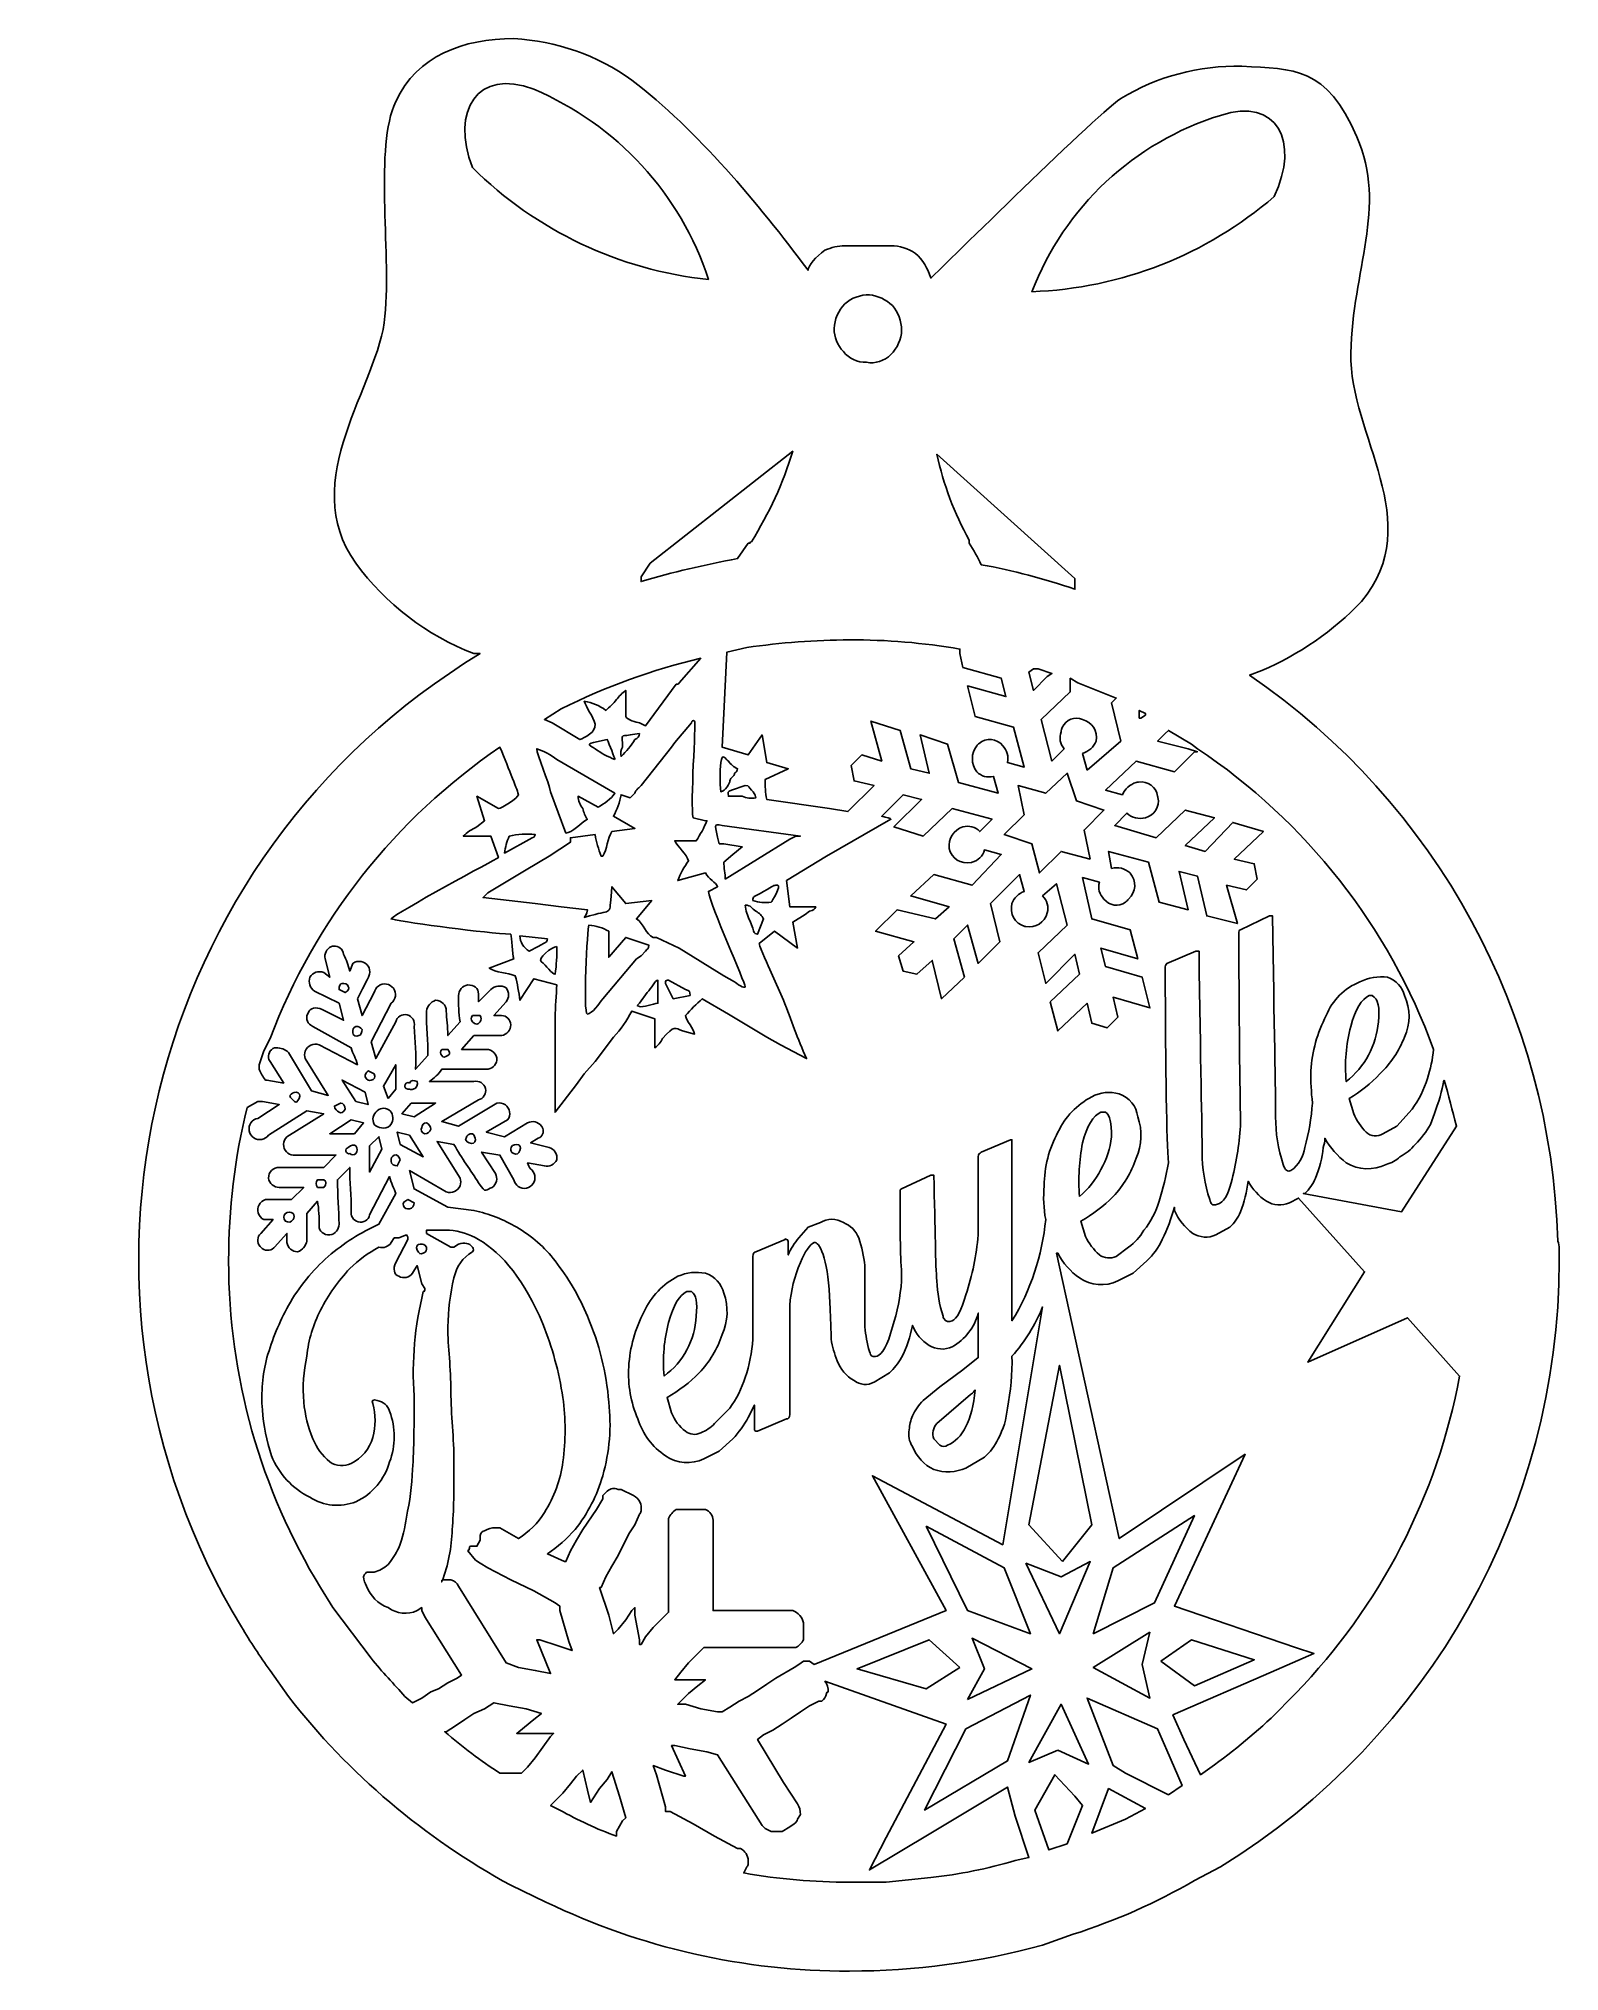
# Model space of a CAD drawing. Extents: x -6 to 93, y 0 to 126.
import ezdxf

# ---------------------------------------------------------------- set-up
doc = ezdxf.new("R2010")
doc.units = 0
doc.header["$MEASUREMENT"] = 0
doc.layers.add('LAYER_1', color=7, linetype='CONTINUOUS')

msp = doc.modelspace()

# ---------------------------------------------------------------- linework, layer by layer
at = {"layer": 'LAYER_1', "color": 178}
for points in [[(58.1, 84.8), (58.1, 84.8), (58.4, 85), (58.7, 85), (59.6, 84.7), (59.3, 84.5), (58.4, 83.6), (58.1, 84.8)], [(65.7, 82), (65.4, 81.8), (65.3, 81.8), (65.3, 82.3), (65.7, 82.1), (65.7, 82)], [(62.1, 72.6), (60.2, 73.1), (58.8, 71.7), (58.3, 73.6), (56.5, 74.2), (57.8, 75.5), (57.4, 77.4), (59.2, 76.9), (60.6, 78.2), (61.2, 76.4), (63, 75.8), (61.7, 74.5), (62.1, 72.6)], [(14.8, 57.4), (15, 56.6), (14.2, 56.8), (13.3, 58.2), (14.8, 57.4)], [(16.3, 57), (16, 57.8), (16.8, 59.2), (16.8, 57.6), (16.3, 57)], [(13.9, 55.6), (14.7, 55.4), (14.1, 54.7), (12.5, 54.7), (13.9, 55.6)], [(17.8, 56.7), (19.4, 56.7), (18, 55.8), (17.2, 56), (17.8, 56.7)], [(15.9, 53.7), (15.1, 52.2), (15.1, 53.9), (15.7, 54.5), (15.9, 53.7)], [(17.7, 54.6), (18.6, 53.2), (17.1, 54), (16.9, 54.8), (17.7, 54.6)], [(60.3, 26.8), (58.1, 29.2), (60.1, 39.6), (62.2, 29.2), (60.3, 26.8)], [(51.4, 29.1), (56.5, 26.4), (58.2, 22.1), (54.1, 23.6), (51.4, 29.1)], [(62.3, 22.1), (63.6, 26.4), (68.9, 29.8), (66.3, 24.1), (62.3, 22.1)], [(57.9, 26.7), (60.2, 25.8), (62.1, 26.8), (60.1, 22.1), (57.9, 26.7)], [(53.6, 19.9), (51.4, 18.5), (46.9, 19.8), (51.6, 21.7), (53.6, 19.9)], [(54.1, 17.8), (55.2, 19.8), (54.4, 21.8), (58.3, 19.8), (54.1, 17.8)], [(66, 22.2), (65.5, 20.1), (66, 17.9), (62.3, 19.9), (66, 22.2)], [(66.7, 20.3), (68.7, 21.7), (72.8, 20.4), (68.9, 18.7), (66.7, 20.3)], [(54, 15.9), (58.2, 18.1), (56.7, 13.8), (51.3, 10.6), (54, 15.9)], [(67.2, 11.6), (64.4, 13), (63.6, 13.5), (61.9, 17.9), (66.5, 15.9), (67.1, 14.5), (68.1, 12.2), (67.2, 11.6)], [(60, 14.5), (58.1, 13.7), (60.2, 17.5), (62, 13.6), (60, 14.5)], [(60.6, 8.4), (59.4, 8), (58.5, 10.6), (58.5, 10.6), (59.8, 12.9), (61.1, 11.5), (61.6, 10.9), (60.6, 8.4)], [(64.4, 10), (62.2, 9.1), (63.3, 12), (65.7, 10.7), (64.4, 10)]]:
    msp.add_lwpolyline(points, dxfattribs=at)
for points, knots in [([(92.6, 47.7), (92.19, 62.51), (84.72, 76.22), (72.5, 84.6), (72.5, 84.6), (73.3, 84.9), (73.3, 84.9), (73.3, 84.9), (73.3, 84.9), (73.3, 84.9), (75.75, 85.95), (77.96, 87.48), (79.8, 89.4), (84.1, 94.6), (79, 100.2), (79.1, 105.6), (79.2, 111), (81.5, 115.1), (79.5, 119.7), (77.5, 124.3), (75.4, 124.1), (72, 124.3), (69.22, 124.37), (66.48, 123.64), (64.1, 122.2), (62.1, 120.8), (51.8, 110.5), (51.7, 110.5), (51.52, 111.12), (51.18, 111.67), (50.7, 112.1), (50.23, 112.42), (49.67, 112.59), (49.1, 112.6), (49.1, 112.6), (46.1, 112.6), (46.1, 112.6), (45.65, 112.6), (45.21, 112.49), (44.8, 112.3), (44.2, 111.9), (43.7, 111.3), (43.7, 111), (40.4, 115.4), (36.5, 120.1), (32.2, 123.4), (29.94, 125.02), (27.27, 125.96), (24.5, 126.1), (21.2, 126.1), (18.2, 125), (16.8, 122), (15.4, 119), (16.5, 112.5), (16.1, 108), (15.7, 103.5), (10.3, 97.3), (14.2, 91.9), (16.15, 89.24), (18.82, 87.19), (21.9, 86), (21.9, 86), (22.3, 86), (22.3, 86), (0.48, 72.78), (-6.49, 44.37), (6.73, 22.55), (7.32, 21.57), (7.94, 20.63), (8.6, 19.7), (8.6, 19.7), (9.8, 18), (9.8, 18), (13.74, 12.95), (18.67, 8.76), (24.3, 5.7), (24.3, 5.7), (26.6, 4.6), (26.6, 4.6), (32.77, 1.62), (39.54, 0.08), (46.4, 0.1), (50.66, 0.1), (54.9, 0.67), (59, 1.8), (59, 1.8), (61, 2.5), (61, 2.5), (63.75, 3.38), (66.4, 4.55), (68.9, 6), (68.9, 6), (70.6, 6.9), (70.6, 6.9), (84.31, 15.35), (92.67, 30.29), (92.7, 46.4), (92.7, 46.4), (92.7, 47.2), (92.7, 47.2), (92.71, 47.37), (92.67, 47.54), (92.6, 47.7)], [0, 0, 0, 0, 1, 1, 1, 2, 2, 2, 3, 3, 3, 4, 4, 4, 5, 5, 5, 6, 6, 6, 7, 7, 7, 8, 8, 8, 9, 9, 9, 10, 10, 10, 11, 11, 11, 12, 12, 12, 13, 13, 13, 14, 14, 14, 15, 15, 15, 16, 16, 16, 17, 17, 17, 18, 18, 18, 19, 19, 19, 20, 20, 20, 21, 21, 21, 22, 22, 22, 23, 23, 23, 24, 24, 24, 25, 25, 25, 26, 26, 26, 27, 27, 27, 28, 28, 28, 29, 29, 29, 30, 30, 30, 31, 31, 31, 32, 32, 32, 33, 33, 33, 34, 34, 34, 34]), ([(21.8, 117.7), (20.4, 121.4), (22.1, 124.2), (25.8, 122.8), (31.22, 120.51), (35.38, 115.99), (37.2, 110.4), (31.38, 111), (25.95, 113.58), (21.8, 117.7)], [0, 0, 0, 0, 1, 1, 1, 2, 2, 2, 3, 3, 3, 3]), ([(70.6, 121.1), (74.3, 122.3), (75.8, 119.4), (74.1, 115.8), (69.69, 112), (64.12, 109.81), (58.3, 109.6), (60.42, 115.11), (64.96, 119.35), (70.6, 121.1)], [0, 0, 0, 0, 1, 1, 1, 2, 2, 2, 3, 3, 3, 3]), ([(46.1, 108.8), (46.54, 109.2), (47.11, 109.41), (47.7, 109.4), (48.26, 109.34), (48.79, 109.09), (49.2, 108.7), (49.58, 108.25), (49.79, 107.69), (49.8, 107.1), (49.78, 106.5), (49.53, 105.93), (49.1, 105.5), (48.68, 105.08), (48.08, 104.89), (47.5, 105), (46.92, 104.98), (46.36, 105.24), (46, 105.7), (45.62, 106.11), (45.4, 106.64), (45.4, 107.2), (45.42, 107.8), (45.67, 108.37), (46.1, 108.8)], [0, 0, 0, 0, 1, 1, 1, 2, 2, 2, 3, 3, 3, 4, 4, 4, 5, 5, 5, 6, 6, 6, 7, 7, 7, 8, 8, 8, 8]), ([(40, 93.3), (39.94, 93.3), (39.9, 93.26), (39.9, 93.2), (39.9, 93.2), (39.8, 93.2), (39.8, 93.2), (39.8, 93.2), (39.1, 92.2), (39.1, 92.2), (36.98, 91.81), (34.87, 91.31), (32.8, 90.7), (32.8, 90.7), (32.8, 91), (32.8, 91), (32.8, 91), (33.4, 91.9), (33.4, 91.9), (33.4, 91.9), (42.7, 99.2), (42.7, 99.2), (42.07, 97.12), (41.16, 95.14), (40, 93.3)], [0, 0, 0, 0, 1, 1, 1, 2, 2, 2, 3, 3, 3, 4, 4, 4, 5, 5, 5, 6, 6, 6, 7, 7, 7, 8, 8, 8, 8]), ([(61.1, 90.9), (61.1, 90.9), (61.1, 90.2), (61.1, 90.2), (59.11, 90.89), (57.07, 91.42), (55, 91.8), (54.77, 92.29), (54.5, 92.76), (54.2, 93.2), (54.2, 93.2), (54.2, 93.4), (54.2, 93.4), (53.24, 95.16), (52.53, 97.04), (52.1, 99), (52.1, 99), (61.1, 90.9), (61.1, 90.9)], [0, 0, 0, 0, 1, 1, 1, 2, 2, 2, 3, 3, 3, 4, 4, 4, 5, 5, 5, 6, 6, 6, 6]), ([(31.8, 81.9), (31.8, 81.9), (31.8, 83.6), (31.8, 83.6), (31.58, 83.43), (31.37, 83.22), (31.2, 83), (30.99, 82.74), (30.76, 82.51), (30.5, 82.3), (30.09, 82.62), (29.61, 82.82), (29.1, 82.9), (29.2, 82.5), (29.7, 81.9), (29.8, 81.4), (29.9, 80.9), (29.1, 80.5), (28.8, 80.4), (28.8, 80.4), (27, 81.5), (27, 81.5), (27, 81.5), (26.5, 81.7), (26.5, 81.7), (26.5, 81.7), (27.6, 82.4), (27.6, 82.4), (30.49, 83.85), (33.55, 84.96), (36.7, 85.7), (36.7, 85.7), (35.3, 84.1), (35.3, 84.1), (35.3, 84), (35.3, 84.1), (35.2, 84), (35.2, 84), (35.1, 84), (35.1, 84), (35.1, 84), (33.1, 81.3), (33.1, 81.3), (33.1, 81.3), (32.7, 81.5), (32.7, 81.5), (32.5, 81.5), (31.9, 81.7), (31.8, 81.9)], [0, 0, 0, 0, 1, 1, 1, 2, 2, 2, 3, 3, 3, 4, 4, 4, 5, 5, 5, 6, 6, 6, 7, 7, 7, 8, 8, 8, 9, 9, 9, 10, 10, 10, 11, 11, 11, 12, 12, 12, 13, 13, 13, 14, 14, 14, 15, 15, 15, 16, 16, 16, 16]), ([(46.4, 86.9), (48.81, 86.91), (51.22, 86.71), (53.6, 86.3), (53.6, 86.3), (53.6, 86), (53.6, 86), (53.6, 86), (53.8, 85.1), (53.8, 85.1), (53.8, 85.1), (56.3, 84.4), (56.3, 84.4), (56.3, 84.4), (56.6, 83.2), (56.6, 83.2), (56.6, 83.2), (54.1, 83.9), (54.1, 83.9), (54.1, 83.9), (54.6, 81.9), (54.6, 81.9), (54.6, 81.9), (57.1, 81.2), (57.1, 81.2), (57.1, 81.2), (57.8, 78.6), (57.8, 78.6), (57.8, 78.6), (56.7, 78.9), (56.7, 78.9), (56.79, 79.29), (56.68, 79.71), (56.4, 80), (56.01, 80.47), (55.32, 80.54), (54.85, 80.15), (54.8, 80.11), (54.75, 80.06), (54.7, 80), (54.32, 79.5), (54.32, 78.8), (54.7, 78.3), (54.98, 78), (55.41, 77.89), (55.8, 78), (55.8, 78), (56.1, 76.9), (56.1, 76.9), (56.1, 76.9), (53.5, 77.6), (53.5, 77.6), (53.5, 77.6), (52.8, 80.1), (52.8, 80.1), (52.8, 80.1), (51, 80.7), (51, 80.7), (51, 80.7), (51.6, 78.2), (51.6, 78.2), (51.6, 78.2), (50.4, 78.5), (50.4, 78.5), (50.4, 78.5), (49.7, 81), (49.7, 81), (49.7, 81), (47.8, 81.6), (47.8, 81.6), (47.8, 81.6), (48.5, 79), (48.5, 79), (48.5, 79), (47.2, 79.4), (47.2, 79.4), (47.2, 79.4), (46.5, 78.7), (46.5, 78.7), (46.5, 78.7), (46.7, 77.7), (46.7, 77.7), (46.7, 77.7), (48, 77.4), (48, 77.4), (48, 77.4), (46.3, 75.7), (46.3, 75.7), (46.3, 75.7), (45.1, 75.9), (45.1, 75.9), (45.1, 75.9), (41, 76.5), (41, 76.5), (40.92, 76.93), (40.88, 77.36), (40.9, 77.8), (40.9, 77.8), (42.4, 78.5), (42.4, 78.5), (42.4, 78.5), (41, 78.9), (41, 78.9), (41, 78.9), (40.7, 80.7), (40.7, 80.7), (40.7, 80.7), (39.8, 79.4), (39.8, 79.4), (39.8, 79.4), (38.1, 79.9), (38.1, 79.9), (38.1, 79.9), (38.4, 86.1), (38.4, 86.1), (38.4, 86.1), (39.7, 86.4), (39.7, 86.4), (41.92, 86.72), (44.16, 86.89), (46.4, 86.9)], [0, 0, 0, 0, 1, 1, 1, 2, 2, 2, 3, 3, 3, 4, 4, 4, 5, 5, 5, 6, 6, 6, 7, 7, 7, 8, 8, 8, 9, 9, 9, 10, 10, 10, 11, 11, 11, 12, 12, 12, 13, 13, 13, 14, 14, 14, 15, 15, 15, 16, 16, 16, 17, 17, 17, 18, 18, 18, 19, 19, 19, 20, 20, 20, 21, 21, 21, 22, 22, 22, 23, 23, 23, 24, 24, 24, 25, 25, 25, 26, 26, 26, 27, 27, 27, 28, 28, 28, 29, 29, 29, 30, 30, 30, 31, 31, 31, 32, 32, 32, 33, 33, 33, 34, 34, 34, 35, 35, 35, 36, 36, 36, 37, 37, 37, 38, 38, 38, 39, 39, 39, 40, 40, 40, 40]), ([(61.9, 78.4), (61.9, 78.4), (61.6, 79.5), (61.6, 79.5), (62.01, 79.62), (62.34, 79.91), (62.5, 80.3), (62.62, 80.93), (62.23, 81.55), (61.6, 81.7), (61.1, 81.92), (60.5, 81.7), (60.28, 81.19), (60.24, 81.1), (60.21, 81), (60.2, 80.9), (60.06, 80.52), (60.14, 80.1), (60.4, 79.8), (60.4, 79.8), (59.6, 79), (59.6, 79), (59.6, 79), (58.9, 81.7), (58.9, 81.7), (58.9, 81.7), (60.8, 83.5), (60.8, 83.5), (60.8, 83.5), (60.8, 84.4), (60.8, 84.4), (60.8, 84.4), (61.3, 84.1), (61.3, 84.1), (61.3, 84.1), (63.8, 83.1), (63.8, 83.1), (63.8, 83.1), (63.5, 82.8), (63.5, 82.8), (63.5, 82.8), (63.5, 82.8), (63.5, 82.8), (63.5, 82.8), (64.1, 80.3), (64.1, 80.3), (64.1, 80.3), (61.9, 78.4), (61.9, 78.4)], [0, 0, 0, 0, 1, 1, 1, 2, 2, 2, 3, 3, 3, 4, 4, 4, 5, 5, 5, 6, 6, 6, 7, 7, 7, 8, 8, 8, 9, 9, 9, 10, 10, 10, 11, 11, 11, 12, 12, 12, 13, 13, 13, 14, 14, 14, 15, 15, 15, 16, 16, 16, 16]), ([(32.8, 21.4), (32.8, 21.4), (32.7, 21.4), (32.7, 21.4), (32.7, 21.4), (32.7, 21.7), (32.7, 21.7), (32.7, 21.7), (32.4, 23.3), (32.4, 23.3), (32.4, 23.3), (32.4, 23.8), (32.4, 23.8), (32.4, 23.8), (32.2, 23.6), (32.2, 23.6), (32.2, 23.6), (31.8, 23), (31.8, 23), (31.8, 23), (31.3, 22.4), (31.3, 22.4), (31.3, 22.4), (31, 22.1), (31, 22.1), (31, 22.1), (30.7, 23.3), (30.7, 23.3), (30.7, 23.3), (30.1, 25.1), (30.1, 25.1), (30.1, 25.1), (30.2, 25.1), (30.2, 25.1), (30.2, 25.1), (30.5, 25.8), (30.5, 25.8), (30.5, 25.8), (30.9, 26.5), (30.9, 26.5), (30.9, 26.5), (31.3, 27.2), (31.3, 27.2), (31.3, 27.2), (32, 28.6), (32, 28.6), (32, 28.6), (32.4, 29.2), (32.4, 29.2), (32.4, 29.2), (32.7, 29.9), (32.7, 29.9), (32.7, 29.9), (32.7, 29.9), (32.7, 29.9), (32.76, 29.95), (32.79, 30.02), (32.8, 30.1), (32.89, 30.51), (32.68, 30.92), (32.3, 31.1), (32.3, 31.1), (31.5, 31.5), (31.5, 31.5), (31.5, 31.5), (31.3, 31.5), (31.3, 31.5), (31.07, 31.62), (30.79, 31.58), (30.6, 31.4), (30.6, 31.4), (30.3, 31.1), (30.3, 31.1), (30.3, 31.1), (30.3, 30.9), (30.3, 30.9), (30.3, 30.9), (29.9, 30.2), (29.9, 30.2), (29.9, 30.2), (29, 28.9), (29, 28.9), (29, 28.9), (28.6, 28.2), (28.6, 28.2), (28.6, 28.2), (28.2, 27.5), (28.2, 27.5), (28.2, 27.5), (27.9, 26.8), (27.9, 26.8), (27.9, 26.8), (27.8, 26.8), (27.8, 26.8), (27.8, 26.8), (26.7, 27.3), (26.7, 27.3), (27.37, 27.75), (27.97, 28.29), (28.5, 28.9), (29.33, 29.93), (29.95, 31.12), (30.3, 32.4), (30.75, 33.96), (30.88, 35.59), (30.7, 37.2), (30.54, 39.13), (30.07, 41.02), (29.3, 42.8), (28.77, 44.09), (28.06, 45.3), (27.2, 46.4), (26.52, 47.29), (25.67, 48.04), (24.7, 48.6), (23.83, 49.11), (22.89, 49.48), (21.9, 49.7), (21.9, 49.7), (20.2, 49.9), (20.2, 49.9), (20.2, 49.9), (18, 51.1), (18, 51.1), (18, 51.1), (17.7, 52.3), (17.7, 52.3), (17.7, 52.3), (20.1, 50.9), (20.1, 50.9), (20.46, 50.77), (20.87, 50.95), (21, 51.31), (21.06, 51.47), (21.06, 51.64), (21, 51.8), (21, 51.8), (19.5, 54.2), (19.5, 54.2), (19.5, 54.2), (20.6, 54), (20.6, 54), (21.1, 53.1), (21.7, 52.3), (22.2, 51.5), (22.7, 50.7), (22.7, 51.1), (23.1, 51.2), (23.38, 51.41), (23.47, 51.79), (23.3, 52.1), (23.3, 52.1), (22.4, 53.5), (22.4, 53.5), (22.4, 53.5), (23.6, 53.3), (23.6, 53.3), (23.6, 53.3), (24.5, 51.7), (24.5, 51.7), (24.57, 51.32), (24.94, 51.07), (25.32, 51.15), (25.7, 51.22), (25.95, 51.59), (25.87, 51.97), (25.84, 52.14), (25.74, 52.3), (25.6, 52.4), (25.5, 52.51), (25.43, 52.65), (25.4, 52.8), (25.4, 52.8), (26.5, 52.6), (26.5, 52.6), (26.83, 52.52), (27.16, 52.69), (27.3, 53), (27.37, 53.36), (27.15, 53.7), (26.8, 53.8), (26.8, 53.8), (25.6, 54.1), (25.6, 54.1), (25.6, 54.1), (26.1, 54.4), (26.1, 54.4), (26.36, 54.5), (26.49, 54.78), (26.39, 55.04), (26.37, 55.1), (26.34, 55.15), (26.3, 55.2), (26.09, 55.48), (25.71, 55.57), (25.4, 55.4), (25.4, 55.4), (23.9, 54.5), (23.9, 54.5), (23.9, 54.5), (22.7, 54.8), (22.7, 54.8), (22.7, 54.8), (24.1, 55.6), (24.1, 55.6), (24.33, 55.91), (24.26, 56.35), (23.95, 56.58), (23.79, 56.69), (23.59, 56.74), (23.4, 56.7), (23.4, 56.7), (20.9, 55.2), (20.9, 55.2), (20.9, 55.2), (19.8, 55.5), (19.8, 55.5), (19.8, 55.5), (22.2, 56.9), (22.2, 56.9), (22.53, 56.98), (22.73, 57.32), (22.65, 57.65), (22.57, 57.98), (22.23, 58.18), (21.9, 58.1), (21.9, 58.1), (19, 58.1), (19, 58.1), (19.31, 58.31), (19.59, 58.59), (19.8, 58.9), (19.8, 58.9), (22.7, 58.9), (22.7, 58.9), (23.05, 58.9), (23.35, 59.15), (23.4, 59.5), (23.4, 59.89), (23.09, 60.2), (22.7, 60.2), (22.7, 60.2), (21.1, 60.2), (21.1, 60.2), (21.1, 60.2), (21.9, 61.1), (21.9, 61.1), (21.9, 61.1), (23.7, 61.1), (23.7, 61.1), (24.05, 61.15), (24.3, 61.45), (24.3, 61.8), (24.3, 62.13), (24.03, 62.4), (23.7, 62.4), (23.7, 62.4), (23.2, 62.4), (23.2, 62.4), (23.2, 62.4), (24, 63.3), (24, 63.3), (24.22, 63.56), (24.22, 63.94), (24, 64.2), (23.68, 64.41), (23.27, 64.36), (23, 64.1), (23, 64.1), (22.2, 63.3), (22.2, 63.3), (22.2, 63.3), (22.2, 63.8), (22.2, 63.8), (22.2, 64.2), (21.9, 64.4), (21.5, 64.4), (21.15, 64.35), (20.9, 64.05), (20.9, 63.7), (20.88, 63.13), (20.91, 62.56), (21, 62), (21, 62), (20.2, 61.1), (20.2, 61.1), (20.2, 61.7), (20.1, 62.2), (20.1, 62.7), (20.1, 63.09), (19.79, 63.4), (19.4, 63.4), (19.4, 63.4), (19.4, 63.4), (19.4, 63.4), (19.09, 63.29), (18.86, 63.03), (18.8, 62.7), (18.8, 61.7), (18.9, 60.7), (18.9, 59.8), (18.9, 59.8), (18.1, 58.9), (18.1, 58.9), (18.12, 59.83), (18.09, 60.77), (18, 61.7), (18.08, 62.03), (17.88, 62.37), (17.55, 62.45), (17.22, 62.53), (16.88, 62.33), (16.8, 62), (16.8, 62), (15.5, 59.6), (15.5, 59.6), (15.5, 59.6), (15.2, 60.7), (15.2, 60.7), (15.2, 60.7), (16.5, 63.2), (16.5, 63.2), (16.81, 63.43), (16.88, 63.87), (16.65, 64.18), (16.42, 64.49), (15.99, 64.56), (15.67, 64.33), (15.53, 64.23), (15.43, 64.07), (15.4, 63.9), (15.4, 63.9), (14.6, 62.4), (14.6, 62.4), (14.6, 62.4), (14.3, 63.5), (14.3, 63.5), (14.6, 64.1), (14.9, 64.6), (15.1, 65.1), (15.17, 65.48), (14.93, 65.85), (14.55, 65.92), (14.36, 65.96), (14.16, 65.92), (14, 65.8), (14, 65.8), (13.8, 65.3), (13.8, 65.3), (13.71, 65.68), (13.58, 66.05), (13.4, 66.4), (13.36, 66.73), (13.07, 66.97), (12.74, 66.93), (12.69, 66.93), (12.64, 66.92), (12.6, 66.9), (12.29, 66.76), (12.12, 66.43), (12.2, 66.1), (12.2, 66.1), (12.5, 64.9), (12.5, 64.9), (12.5, 64.9), (12.1, 65.2), (12.1, 65.2), (11.77, 65.35), (11.38, 65.22), (11.2, 64.9), (11.09, 64.57), (11.21, 64.2), (11.5, 64), (11.5, 64), (13.1, 63.2), (13.1, 63.2), (13.1, 63.2), (13.4, 62.1), (13.4, 62.1), (13.4, 62.1), (12, 62.8), (12, 62.8), (11.6, 63), (11.2, 62.9), (11.1, 62.6), (10.92, 62.32), (10.99, 61.95), (11.26, 61.77), (11.31, 61.74), (11.35, 61.72), (11.4, 61.7), (11.4, 61.7), (13.9, 60.3), (13.9, 60.3), (14, 59.9), (14.2, 59.6), (14.3, 59.2), (14.3, 59.2), (11.8, 60.5), (11.8, 60.5), (11.44, 60.63), (11.03, 60.45), (10.9, 60.09), (10.84, 59.93), (10.84, 59.76), (10.9, 59.6), (10.9, 59.6), (12.4, 57.2), (12.4, 57.2), (12.4, 57.2), (11.3, 57.5), (11.3, 57.5), (11.3, 57.5), (9.8, 60), (9.8, 60), (9.58, 60.2), (9.3, 60.31), (9, 60.3), (9, 60.3), (8.9, 60.3), (8.9, 60.3), (8.59, 60.19), (8.42, 59.85), (8.53, 59.54), (8.55, 59.49), (8.57, 59.44), (8.6, 59.4), (8.6, 59.4), (9.5, 58), (9.5, 58), (9.5, 58), (8.4, 58.2), (8.4, 58.2), (8.4, 58.2), (8.3, 58.2), (8.3, 58.2), (8.13, 58.41), (7.99, 58.65), (7.9, 58.9), (7.9, 58.9), (7.9, 59.2), (7.9, 59.2), (7.9, 59.2), (8.2, 60.1), (8.2, 60.1), (8.2, 60.1), (8.6, 60.9), (8.6, 60.9), (11.53, 68.62), (16.77, 75.25), (23.6, 79.9), (24.2, 78.4), (24.8, 77), (24.8, 76.8), (24.8, 76.6), (23.7, 75.9), (23.5, 75.9), (23.5, 75.9), (22.1, 76.7), (22.1, 76.7), (22.1, 76.7), (22.6, 75.1), (22.6, 75.1), (22.6, 75.1), (22.1, 74.7), (22.1, 74.7), (21.76, 74.56), (21.46, 74.36), (21.2, 74.1), (21.2, 74.1), (23, 74.1), (23, 74.1), (23, 74.1), (23.5, 72.7), (23.5, 72.7), (23.3, 72.6), (16.8, 69.1), (16.5, 68.7), (17.8, 68.4), (22.7, 67.8), (24.3, 67.7), (24.4, 67.5), (24.4, 66.4), (24.5, 66.1), (24.5, 66.1), (22.9, 65.5), (22.9, 65.5), (23.3, 65.2), (24.1, 65.2), (24.6, 65), (24.73, 64.47), (24.83, 63.94), (24.9, 63.4), (24.9, 63.4), (25.8, 64.8), (25.8, 64.8), (25.8, 64.8), (27.3, 64.4), (27.3, 64.4), (27.3, 63.8), (27.2, 62.9), (27.2, 62.3), (27.2, 62.3), (27.2, 56.1), (27.2, 56.1), (27.2, 56.1), (27.2, 56.1), (27.2, 56.1), (27.2, 56.1), (28.6, 57.9), (28.6, 57.9), (28.6, 57.9), (28.6, 57.9), (28.6, 57.9), (28.6, 57.9), (29.1, 58.6), (29.1, 58.6), (29.1, 58.6), (29.8, 59.4), (29.8, 59.4), (29.8, 59.4), (31, 61), (31, 61), (31.49, 61.5), (31.89, 62.07), (32.2, 62.7), (32.2, 62.7), (33.7, 62.2), (33.7, 62.2), (33.7, 62.2), (33.7, 60.3), (33.7, 60.3), (33.92, 60.45), (34.09, 60.66), (34.2, 60.9), (35, 61.8), (35, 61.6), (35.5, 61.4), (35.5, 61.4), (36.3, 61.2), (36.3, 61.2), (36.2, 61.6), (35.8, 62), (35.7, 62.4), (36.04, 62.79), (36.41, 63.16), (36.8, 63.5), (36.8, 63.5), (38.5, 62.5), (38.5, 62.5), (38.5, 62.5), (41, 61), (41, 61), (41, 61), (41.9, 60.5), (41.9, 60.5), (41.9, 60.5), (43.6, 59.6), (43.6, 59.6), (43, 60.9), (42.6, 62.1), (42.1, 63.4), (42.1, 63.4), (41.3, 65.2), (41.3, 65.2), (41.1, 65.7), (40.6, 66.7), (40.5, 67.1), (40.5, 67.1), (41.5, 67.9), (41.5, 67.9), (41.5, 67.9), (43, 66.8), (43, 66.8), (43, 66.8), (42.7, 68.5), (42.7, 68.5), (42.7, 68.5), (43.5, 69), (43.5, 69), (43.5, 69), (43.8, 69.2), (43.8, 69.2), (44.1, 69.3), (44.1, 69.3), (44.2, 69.5), (44.2, 69.5), (42.5, 69.5), (42.5, 69.5), (42.5, 69.5), (42.3, 71.2), (42.3, 71.2), (42.3, 71.2), (44.9, 72.8), (44.9, 72.8), (44.9, 72.8), (49.1, 75.2), (49.1, 75.2), (49.1, 75.3), (48.8, 75.3), (48.5, 75.4), (48.5, 75.4), (49.9, 76.8), (49.9, 76.8), (49.9, 76.8), (51.1, 76.5), (51.1, 76.5), (51.1, 76.5), (49.3, 74.7), (49.3, 74.7), (49.3, 74.7), (51.2, 74.1), (51.2, 74.1), (51.2, 74.1), (53.1, 75.9), (53.1, 75.9), (53.1, 75.9), (55.7, 75.2), (55.7, 75.2), (55.7, 75.2), (54.9, 74.4), (54.9, 74.4), (54.62, 74.7), (54.19, 74.81), (53.8, 74.7), (53.2, 74.51), (52.82, 73.92), (52.9, 73.3), (53.04, 72.65), (53.68, 72.24), (54.33, 72.38), (54.35, 72.39), (54.38, 72.39), (54.4, 72.4), (54.79, 72.5), (55.1, 72.81), (55.2, 73.2), (55.2, 73.2), (56.3, 72.9), (56.3, 72.9), (56.3, 72.9), (54.4, 70.9), (54.4, 70.9), (54.4, 70.9), (51.9, 71.6), (51.9, 71.6), (51.9, 71.6), (50.4, 70.2), (50.4, 70.2), (50.4, 70.2), (52.9, 69.5), (52.9, 69.5), (52.9, 69.5), (52, 68.7), (52, 68.7), (52, 68.7), (49.5, 69.3), (49.5, 69.3), (49.5, 69.3), (48.1, 67.9), (48.1, 67.9), (48.1, 67.9), (50.6, 67.2), (50.6, 67.2), (50.6, 67.2), (49.6, 66.3), (49.6, 66.3), (49.6, 66.3), (49.9, 65.3), (49.9, 65.3), (49.9, 65.3), (50.8, 65.1), (50.8, 65.1), (50.8, 65.1), (51.8, 66), (51.8, 66), (51.8, 66), (52.4, 63.5), (52.4, 63.5), (52.4, 63.5), (53.9, 64.9), (53.9, 64.9), (53.9, 64.9), (53.2, 67.4), (53.2, 67.4), (53.2, 67.4), (54.1, 68.3), (54.1, 68.3), (54.1, 68.3), (54.8, 65.8), (54.8, 65.8), (54.8, 65.8), (56.2, 67.2), (56.2, 67.2), (56.2, 67.2), (55.6, 69.7), (55.6, 69.7), (55.6, 69.7), (57.5, 71.6), (57.5, 71.6), (57.5, 71.6), (57.8, 70.5), (57.8, 70.5), (57.43, 70.37), (57.13, 70.07), (57, 69.7), (56.82, 69.06), (57.19, 68.4), (57.83, 68.22), (57.85, 68.21), (57.88, 68.21), (57.9, 68.2), (58.53, 68.08), (59.15, 68.47), (59.3, 69.1), (59.41, 69.49), (59.3, 69.92), (59, 70.2), (59, 70.2), (59.9, 71), (59.9, 71), (59.9, 71), (60.6, 68.3), (60.6, 68.3), (60.6, 68.3), (58.7, 66.5), (58.7, 66.5), (58.7, 66.5), (59.2, 64.5), (59.2, 64.5), (59.2, 64.5), (61.1, 66.4), (61.1, 66.4), (61.1, 66.4), (61.4, 65.1), (61.4, 65.1), (61.4, 65.1), (59.5, 63.3), (59.5, 63.3), (59.5, 63.3), (60, 61.4), (60, 61.4), (60, 61.4), (61.9, 63.2), (61.9, 63.2), (61.9, 63.2), (62.2, 61.9), (62.2, 61.9), (62.2, 61.9), (63.2, 61.6), (63.2, 61.6), (63.2, 61.6), (63.9, 62.3), (63.9, 62.3), (63.9, 62.3), (63.6, 63.6), (63.6, 63.6), (63.6, 63.6), (66, 62.9), (66, 62.9), (66, 62.9), (65.5, 64.9), (65.5, 64.9), (65.5, 64.9), (63.1, 65.6), (63.1, 65.6), (63.1, 65.6), (62.8, 66.8), (62.8, 66.8), (62.8, 66.8), (65.2, 66.1), (65.2, 66.1), (65.2, 66.1), (64.7, 68), (64.7, 68), (64.7, 68), (62.2, 68.7), (62.2, 68.7), (62.2, 68.7), (61.6, 71.4), (61.6, 71.4), (61.6, 71.4), (62.7, 71.1), (62.7, 71.1), (62.59, 70.71), (62.7, 70.28), (63, 70), (63.33, 69.56), (63.96, 69.47), (64.4, 69.8), (64.48, 69.86), (64.54, 69.92), (64.6, 70), (65.1, 70.44), (65.14, 71.2), (64.71, 71.69), (64.7, 71.7), (64.7, 71.7), (64.7, 71.7), (64.38, 72), (63.92, 72.11), (63.5, 72), (63.5, 72), (63.3, 73.1), (63.3, 73.1), (63.3, 73.1), (65.9, 72.4), (65.9, 72.4), (65.9, 72.4), (66.6, 69.8), (66.6, 69.8), (66.6, 69.8), (68.5, 69.3), (68.5, 69.3), (68.5, 69.3), (67.9, 71.8), (67.9, 71.8), (67.9, 71.8), (69.1, 71.5), (69.1, 71.5), (69.1, 71.5), (69.7, 68.9), (69.7, 68.9), (69.7, 68.9), (71.7, 68.4), (71.7, 68.4), (71.7, 68.4), (71, 70.9), (71, 70.9), (71, 70.9), (72.3, 70.6), (72.3, 70.6), (72.3, 70.6), (73, 71.3), (73, 71.3), (73, 71.3), (72.8, 72.3), (72.8, 72.3), (72.8, 72.3), (71.5, 72.6), (71.5, 72.6), (71.5, 72.6), (73.4, 74.4), (73.4, 74.4), (73.4, 74.4), (71.4, 75), (71.4, 75), (71.4, 75), (69.6, 73.1), (69.6, 73.1), (69.6, 73.1), (68.3, 73.5), (68.3, 73.5), (68.3, 73.5), (70.2, 75.3), (70.2, 75.3), (70.2, 75.3), (68.3, 75.8), (68.3, 75.8), (68.3, 75.8), (66.4, 74), (66.4, 74), (66.4, 74), (63.7, 74.8), (63.7, 74.8), (63.7, 74.8), (64.5, 75.6), (64.5, 75.6), (64.82, 75.3), (65.27, 75.19), (65.7, 75.3), (66.29, 75.44), (66.66, 76.03), (66.52, 76.62), (66.52, 76.65), (66.51, 76.67), (66.5, 76.7), (66.41, 77.3), (65.86, 77.72), (65.26, 77.63), (65.2, 77.63), (65.15, 77.62), (65.1, 77.6), (64.69, 77.48), (64.36, 77.19), (64.2, 76.8), (64.2, 76.8), (63.1, 77.1), (63.1, 77.1), (63.1, 77.1), (65.1, 79), (65.1, 79), (65.1, 79), (67.6, 78.3), (67.6, 78.3), (67.6, 78.3), (68.9, 79.6), (68.9, 79.6), (68.9, 79.6), (69.1, 79.6), (69.1, 79.6), (69.1, 79.6), (68.5, 79.8), (68.5, 79.8), (68.5, 79.8), (66.5, 80.3), (66.5, 80.3), (66.5, 80.3), (67, 80.8), (67, 80.8), (67, 80.8), (67.2, 81), (67.2, 81), (67.2, 81), (68.7, 80.1), (68.7, 80.1), (68.7, 80.1), (69.1, 79.8), (69.1, 79.8), (76.19, 75.07), (81.58, 68.2), (84.5, 60.2), (84.44, 59.55), (84.3, 58.92), (84.1, 58.3), (83.89, 57.58), (83.55, 56.9), (83.1, 56.3), (83.1, 56.3), (82.1, 55.2), (82.1, 55.2), (82.1, 55.2), (81.2, 54.7), (81.2, 54.7), (80.85, 54.48), (80.4, 54.52), (80.1, 54.8), (79.76, 55.14), (79.48, 55.55), (79.3, 56), (79.3, 56), (79, 57), (79, 57), (79.74, 57.44), (80.41, 57.98), (81, 58.6), (81.7, 59.27), (82.25, 60.09), (82.6, 61), (83, 61.86), (83, 62.84), (82.6, 63.7), (82.46, 64.26), (82.05, 64.71), (81.5, 64.9), (80.88, 64.98), (80.26, 64.88), (79.7, 64.6), (78.69, 64.2), (77.9, 63.41), (77.5, 62.4), (76.91, 61.29), (76.57, 60.06), (76.5, 58.8), (76.48, 58.1), (76.52, 57.4), (76.6, 56.7), (76.53, 55.72), (76.36, 54.75), (76.1, 53.8), (76.02, 53.2), (75.69, 52.65), (75.2, 52.3), (75, 52.2), (74.8, 52.3), (74.7, 52.7), (74.36, 53.7), (74.19, 54.75), (74.2, 55.8), (74.2, 57.3), (74.1, 61.7), (74, 68.9), (74, 68.9), (73.8, 68.9), (73.8, 68.9), (73.8, 68.9), (71.9, 68), (71.9, 68), (71.8, 68), (71.8, 67.9), (71.8, 67.7), (71.8, 61), (71.9, 56.9), (71.9, 55.2), (71.82, 53.95), (71.61, 52.71), (71.3, 51.5), (71.1, 50.7), (70.8, 50.2), (70.4, 50.1), (70, 50), (70, 50.1), (69.9, 50.4), (69.57, 51.4), (69.4, 52.45), (69.4, 53.5), (69.4, 55), (69.3, 59.4), (69.2, 66.6), (69.2, 66.6), (69, 66.6), (69, 66.6), (69, 66.6), (67.1, 65.8), (67.1, 65.8), (67.03, 65.72), (66.99, 65.61), (67, 65.5), (67, 58.5), (67.1, 54.3), (67.2, 52.8), (67.06, 51.95), (66.86, 51.12), (66.6, 50.3), (66.39, 49.61), (66.05, 48.96), (65.6, 48.4), (65.35, 47.97), (65.01, 47.59), (64.6, 47.3), (64.6, 47.3), (63.8, 46.7), (63.8, 46.7), (63.44, 46.53), (63.02, 46.57), (62.7, 46.8), (62.32, 47.14), (62.02, 47.54), (61.8, 48), (61.8, 48), (61.5, 49), (61.5, 49), (62.27, 49.44), (62.98, 49.97), (63.6, 50.6), (64.27, 51.32), (64.78, 52.17), (65.1, 53.1), (65.48, 53.95), (65.52, 54.92), (65.2, 55.8), (65.12, 56.49), (64.66, 57.07), (64, 57.3), (63.4, 57.47), (62.75, 57.4), (62.2, 57.1), (61.23, 56.6), (60.46, 55.79), (60, 54.8), (59.41, 53.73), (59.1, 52.52), (59.1, 51.3), (59.03, 50.57), (59.06, 49.83), (59.2, 49.1), (58.98, 46.76), (58.22, 44.5), (57, 42.5), (57, 42.5), (57, 54.3), (57, 54.3), (57, 54.3), (56.9, 54.3), (56.9, 54.3), (56.9, 54.3), (55, 53.5), (55, 53.5), (54.9, 53.4), (54.8, 53.4), (54.8, 53.2), (54.8, 53.2), (54.8, 48.1), (54.8, 48.1), (54.68, 46.77), (54.41, 45.47), (54, 44.2), (53.7, 43.2), (53.4, 42.6), (53.1, 42.5), (52.91, 42.39), (52.66, 42.45), (52.55, 42.64), (52.52, 42.69), (52.51, 42.74), (52.5, 42.8), (52.27, 43.55), (52.13, 44.32), (52.1, 45.1), (52, 46.1), (52, 48.4), (51.9, 52), (51.9, 52), (51.7, 52), (51.7, 52), (51.7, 52), (49.8, 51.1), (49.8, 51.1), (49.7, 51.1), (49.7, 51), (49.7, 50.9), (49.7, 48.6), (49.7, 46.8), (49.8, 45.6), (49.8, 45.6), (49.8, 45.1), (49.8, 45.1), (49.72, 44.08), (49.51, 43.07), (49.2, 42.1), (48.9, 40.9), (48.5, 40.3), (48.2, 40.2), (47.9, 40.1), (47.8, 40.2), (47.7, 40.5), (47.56, 41.03), (47.46, 41.56), (47.4, 42.1), (47.4, 42.1), (47.4, 46.1), (47.4, 46.1), (47.34, 46.71), (47.2, 47.32), (47, 47.9), (46.83, 48.36), (46.46, 48.73), (46, 48.9), (45.54, 49.19), (44.96, 49.19), (44.5, 48.9), (44.5, 48.9), (43.7, 48.6), (43.7, 48.6), (43.7, 48.6), (43.1, 47.9), (43.1, 47.9), (42.81, 47.57), (42.57, 47.2), (42.4, 46.8), (42.4, 46.8), (42.4, 47.6), (42.4, 47.6), (42.4, 47.7), (42.4, 47.8), (42.3, 47.8), (42.2, 47.8), (42.2, 47.9), (42.2, 47.8), (42.2, 47.8), (40.3, 47), (40.3, 47), (40.2, 47), (40.1, 46.9), (40.1, 46.7), (40.1, 46.7), (40.1, 41.3), (40.1, 41.3), (40.04, 40.45), (39.87, 39.61), (39.6, 38.8), (39.37, 38.09), (39.03, 37.41), (38.6, 36.8), (38.6, 36.8), (37.6, 35.8), (37.6, 35.8), (37.35, 35.53), (37.04, 35.33), (36.7, 35.2), (36.38, 35.03), (35.98, 35.07), (35.7, 35.3), (35.29, 35.61), (34.98, 36.02), (34.8, 36.5), (34.8, 36.5), (34.5, 37.5), (34.5, 37.5), (35.27, 37.94), (35.98, 38.47), (36.6, 39.1), (37.27, 39.82), (37.78, 40.67), (38.1, 41.6), (38.48, 42.45), (38.52, 43.42), (38.2, 44.3), (38.06, 44.91), (37.6, 45.41), (37, 45.6), (36.39, 45.72), (35.77, 45.65), (35.2, 45.4), (34.23, 44.9), (33.46, 44.09), (33, 43.1), (32.41, 41.99), (32.07, 40.76), (32, 39.5), (31.93, 38.34), (32.13, 37.17), (32.6, 36.1), (32.91, 35.12), (33.54, 34.27), (34.4, 33.7), (35.14, 33.19), (36.09, 33.11), (36.9, 33.5), (36.9, 33.5), (37.9, 34), (37.9, 34), (37.9, 34), (38.8, 34.8), (38.8, 34.8), (39.19, 35.22), (39.52, 35.69), (39.8, 36.2), (39.8, 36.2), (40.2, 37), (40.2, 37), (40.2, 37), (40.2, 35.5), (40.2, 35.5), (40.2, 35.4), (40.2, 35.3), (40.3, 35.3), (40.3, 35.3), (40.4, 35.3), (40.4, 35.3), (40.4, 35.3), (42.3, 36.1), (42.3, 36.1), (42.4, 36.1), (42.5, 36.2), (42.5, 36.4), (42.5, 36.4), (42.5, 43.5), (42.5, 43.5), (42.58, 44.47), (42.81, 45.41), (43.2, 46.3), (43.5, 47), (43.8, 47.5), (44.1, 47.6), (44.4, 47.7), (45, 46.6), (45.1, 44.1), (45.2, 41.6), (45.2, 41.8), (45.2, 41.3), (45.29, 40.82), (45.42, 40.35), (45.6, 39.9), (45.8, 39.35), (46.19, 38.88), (46.7, 38.6), (47.08, 38.31), (47.58, 38.27), (48, 38.5), (48, 38.5), (49, 39.1), (49, 39.1), (49.31, 39.4), (49.58, 39.73), (49.8, 40.1), (50.14, 40.76), (50.37, 41.47), (50.5, 42.2), (50.5, 42.2), (50.5, 42.2), (50.5, 42.2), (50.72, 41.66), (51.11, 41.21), (51.6, 40.9), (52.05, 40.62), (52.61, 40.58), (53.1, 40.8), (53.94, 41.28), (54.55, 42.07), (54.8, 43), (54.8, 43), (54.8, 40.1), (54.8, 40.1), (54.8, 40.1), (53.8, 39.3), (53.8, 39.3), (53.8, 39.3), (52.3, 38.2), (52.3, 38.2), (52.3, 38.2), (51.2, 37.3), (51.2, 37.3), (50.92, 37), (50.69, 36.66), (50.5, 36.3), (50.39, 36.01), (50.32, 35.71), (50.3, 35.4), (50.22, 35.02), (50.29, 34.63), (50.5, 34.3), (50.77, 33.65), (51.27, 33.11), (51.9, 32.8), (52.59, 32.58), (53.33, 32.61), (54, 32.9), (54, 32.9), (55.2, 33.6), (55.2, 33.6), (55.57, 33.94), (55.88, 34.35), (56.1, 34.8), (56.43, 35.42), (56.64, 36.1), (56.7, 36.8), (56.92, 37.92), (57.02, 39.06), (57, 40.2), (57.85, 41.14), (58.52, 42.23), (59, 43.4), (59, 43.4), (56.4, 27.9), (56.4, 27.9), (56.4, 27.9), (47.9, 32.4), (47.9, 32.4), (47.9, 32.4), (52.7, 23.6), (52.7, 23.6), (52.7, 23.6), (44.1, 20.1), (44.1, 20.1), (44.1, 20.1), (43.8, 20.3), (43.8, 20.3), (43.8, 20.3), (43.4, 20.3), (43.4, 20.3), (43.4, 20.3), (43.1, 20.1), (43.1, 20.1), (43.1, 20.1), (42.8, 19.9), (42.8, 19.9), (42.8, 19.9), (41.6, 19.2), (41.6, 19.2), (41.6, 19.2), (41, 18.8), (41, 18.8), (41, 18.8), (40.4, 18.4), (40.4, 18.4), (40.4, 18.4), (39.8, 18), (39.8, 18), (39.8, 18), (39.2, 17.7), (39.2, 17.7), (39.2, 17.7), (38.6, 17.3), (38.6, 17.3), (38.6, 17.3), (38.1, 17), (38.1, 17), (38.1, 17), (37.8, 17), (37.8, 17), (37.8, 17), (36.7, 17.2), (36.7, 17.2), (36.7, 17.2), (35.7, 17.5), (35.7, 17.5), (35.7, 17.5), (35.2, 17.5), (35.2, 17.5), (35.2, 17.5), (35.4, 17.7), (35.4, 17.7), (35.4, 17.7), (35.9, 18.2), (35.9, 18.2), (35.9, 18.2), (36.5, 18.7), (36.5, 18.7), (36.5, 18.7), (37, 19.1), (37, 19.1), (37, 19.1), (35, 19.1), (35, 19.1), (35, 19.1), (35.4, 19.6), (35.4, 19.6), (35.4, 19.6), (35.9, 20.2), (35.9, 20.2), (35.9, 20.2), (36.4, 20.7), (36.4, 20.7), (36.4, 20.7), (36.9, 21.2), (36.9, 21.2), (36.9, 21.2), (42.9, 21.2), (42.9, 21.2), (43.11, 21.31), (43.29, 21.49), (43.4, 21.7), (43.4, 21.7), (43.4, 21.7), (43.4, 21.7), (43.4, 21.7), (43.4, 22.8), (43.4, 22.8), (43.4, 22.8), (43.4, 22.8), (43.4, 22.8), (43.32, 23.17), (43.06, 23.47), (42.7, 23.6), (42.7, 23.6), (37.5, 23.6), (37.5, 23.6), (37.5, 23.6), (37.5, 29.5), (37.5, 29.5), (37.5, 29.5), (37.5, 29.5), (37.5, 29.5), (37.48, 29.81), (37.29, 30.08), (37, 30.2), (37, 30.2), (35.1, 30.2), (35.1, 30.2), (34.88, 30.06), (34.7, 29.85), (34.6, 29.6), (34.6, 29.6), (34.6, 29.6), (34.6, 29.6), (34.6, 29.6), (34.6, 23.5), (34.6, 23.5), (34.6, 23.5), (34.6, 23.5), (34.6, 23.5), (34.6, 23.5), (34.1, 23), (34.1, 23), (34.1, 23), (33.6, 22.5), (33.6, 22.5), (33.6, 22.5), (33.1, 21.9), (33.1, 21.9), (33.1, 21.9), (32.8, 21.4), (32.8, 21.4)], [0, 0, 0, 0, 1, 1, 1, 2, 2, 2, 3, 3, 3, 4, 4, 4, 5, 5, 5, 6, 6, 6, 7, 7, 7, 8, 8, 8, 9, 9, 9, 10, 10, 10, 11, 11, 11, 12, 12, 12, 13, 13, 13, 14, 14, 14, 15, 15, 15, 16, 16, 16, 17, 17, 17, 18, 18, 18, 19, 19, 19, 20, 20, 20, 21, 21, 21, 22, 22, 22, 23, 23, 23, 24, 24, 24, 25, 25, 25, 26, 26, 26, 27, 27, 27, 28, 28, 28, 29, 29, 29, 30, 30, 30, 31, 31, 31, 32, 32, 32, 33, 33, 33, 34, 34, 34, 35, 35, 35, 36, 36, 36, 37, 37, 37, 38, 38, 38, 39, 39, 39, 40, 40, 40, 41, 41, 41, 42, 42, 42, 43, 43, 43, 44, 44, 44, 45, 45, 45, 46, 46, 46, 47, 47, 47, 48, 48, 48, 49, 49, 49, 50, 50, 50, 51, 51, 51, 52, 52, 52, 53, 53, 53, 54, 54, 54, 55, 55, 55, 56, 56, 56, 57, 57, 57, 58, 58, 58, 59, 59, 59, 60, 60, 60, 61, 61, 61, 62, 62, 62, 63, 63, 63, 64, 64, 64, 65, 65, 65, 66, 66, 66, 67, 67, 67, 68, 68, 68, 69, 69, 69, 70, 70, 70, 71, 71, 71, 72, 72, 72, 73, 73, 73, 74, 74, 74, 75, 75, 75, 76, 76, 76, 77, 77, 77, 78, 78, 78, 79, 79, 79, 80, 80, 80, 81, 81, 81, 82, 82, 82, 83, 83, 83, 84, 84, 84, 85, 85, 85, 86, 86, 86, 87, 87, 87, 88, 88, 88, 89, 89, 89, 90, 90, 90, 91, 91, 91, 92, 92, 92, 93, 93, 93, 94, 94, 94, 95, 95, 95, 96, 96, 96, 97, 97, 97, 98, 98, 98, 99, 99, 99, 100, 100, 100, 101, 101, 101, 102, 102, 102, 103, 103, 103, 104, 104, 104, 105, 105, 105, 106, 106, 106, 107, 107, 107, 108, 108, 108, 109, 109, 109, 110, 110, 110, 111, 111, 111, 112, 112, 112, 113, 113, 113, 114, 114, 114, 115, 115, 115, 116, 116, 116, 117, 117, 117, 118, 118, 118, 119, 119, 119, 120, 120, 120, 121, 121, 121, 122, 122, 122, 123, 123, 123, 124, 124, 124, 125, 125, 125, 126, 126, 126, 127, 127, 127, 128, 128, 128, 129, 129, 129, 130, 130, 130, 131, 131, 131, 132, 132, 132, 133, 133, 133, 134, 134, 134, 135, 135, 135, 136, 136, 136, 137, 137, 137, 138, 138, 138, 139, 139, 139, 140, 140, 140, 141, 141, 141, 142, 142, 142, 143, 143, 143, 144, 144, 144, 145, 145, 145, 146, 146, 146, 147, 147, 147, 148, 148, 148, 149, 149, 149, 150, 150, 150, 151, 151, 151, 152, 152, 152, 153, 153, 153, 154, 154, 154, 155, 155, 155, 156, 156, 156, 157, 157, 157, 158, 158, 158, 159, 159, 159, 160, 160, 160, 161, 161, 161, 162, 162, 162, 163, 163, 163, 164, 164, 164, 165, 165, 165, 166, 166, 166, 167, 167, 167, 168, 168, 168, 169, 169, 169, 170, 170, 170, 171, 171, 171, 172, 172, 172, 173, 173, 173, 174, 174, 174, 175, 175, 175, 176, 176, 176, 177, 177, 177, 178, 178, 178, 179, 179, 179, 180, 180, 180, 181, 181, 181, 182, 182, 182, 183, 183, 183, 184, 184, 184, 185, 185, 185, 186, 186, 186, 187, 187, 187, 188, 188, 188, 189, 189, 189, 190, 190, 190, 191, 191, 191, 192, 192, 192, 193, 193, 193, 194, 194, 194, 195, 195, 195, 196, 196, 196, 197, 197, 197, 198, 198, 198, 199, 199, 199, 200, 200, 200, 201, 201, 201, 202, 202, 202, 203, 203, 203, 204, 204, 204, 205, 205, 205, 206, 206, 206, 207, 207, 207, 208, 208, 208, 209, 209, 209, 210, 210, 210, 211, 211, 211, 212, 212, 212, 213, 213, 213, 214, 214, 214, 215, 215, 215, 216, 216, 216, 217, 217, 217, 218, 218, 218, 219, 219, 219, 220, 220, 220, 221, 221, 221, 222, 222, 222, 223, 223, 223, 224, 224, 224, 225, 225, 225, 226, 226, 226, 227, 227, 227, 228, 228, 228, 229, 229, 229, 230, 230, 230, 231, 231, 231, 232, 232, 232, 233, 233, 233, 234, 234, 234, 235, 235, 235, 236, 236, 236, 237, 237, 237, 238, 238, 238, 239, 239, 239, 240, 240, 240, 241, 241, 241, 242, 242, 242, 243, 243, 243, 244, 244, 244, 245, 245, 245, 246, 246, 246, 247, 247, 247, 248, 248, 248, 249, 249, 249, 250, 250, 250, 251, 251, 251, 252, 252, 252, 253, 253, 253, 254, 254, 254, 255, 255, 255, 256, 256, 256, 257, 257, 257, 258, 258, 258, 259, 259, 259, 260, 260, 260, 261, 261, 261, 262, 262, 262, 263, 263, 263, 264, 264, 264, 265, 265, 265, 266, 266, 266, 267, 267, 267, 268, 268, 268, 269, 269, 269, 270, 270, 270, 271, 271, 271, 272, 272, 272, 273, 273, 273, 274, 274, 274, 275, 275, 275, 276, 276, 276, 277, 277, 277, 278, 278, 278, 279, 279, 279, 280, 280, 280, 281, 281, 281, 282, 282, 282, 283, 283, 283, 284, 284, 284, 285, 285, 285, 286, 286, 286, 287, 287, 287, 288, 288, 288, 289, 289, 289, 290, 290, 290, 291, 291, 291, 292, 292, 292, 293, 293, 293, 294, 294, 294, 295, 295, 295, 296, 296, 296, 297, 297, 297, 298, 298, 298, 299, 299, 299, 300, 300, 300, 301, 301, 301, 302, 302, 302, 303, 303, 303, 304, 304, 304, 305, 305, 305, 306, 306, 306, 307, 307, 307, 308, 308, 308, 309, 309, 309, 310, 310, 310, 311, 311, 311, 312, 312, 312, 313, 313, 313, 314, 314, 314, 315, 315, 315, 316, 316, 316, 317, 317, 317, 318, 318, 318, 319, 319, 319, 320, 320, 320, 321, 321, 321, 322, 322, 322, 323, 323, 323, 324, 324, 324, 325, 325, 325, 326, 326, 326, 327, 327, 327, 328, 328, 328, 329, 329, 329, 330, 330, 330, 331, 331, 331, 332, 332, 332, 333, 333, 333, 334, 334, 334, 335, 335, 335, 336, 336, 336, 337, 337, 337, 338, 338, 338, 339, 339, 339, 340, 340, 340, 341, 341, 341, 342, 342, 342, 343, 343, 343, 344, 344, 344, 345, 345, 345, 346, 346, 346, 347, 347, 347, 348, 348, 348, 349, 349, 349, 350, 350, 350, 351, 351, 351, 352, 352, 352, 353, 353, 353, 354, 354, 354, 355, 355, 355, 356, 356, 356, 357, 357, 357, 358, 358, 358, 359, 359, 359, 360, 360, 360, 361, 361, 361, 362, 362, 362, 363, 363, 363, 364, 364, 364, 365, 365, 365, 366, 366, 366, 367, 367, 367, 368, 368, 368, 369, 369, 369, 370, 370, 370, 371, 371, 371, 372, 372, 372, 373, 373, 373, 374, 374, 374, 375, 375, 375, 376, 376, 376, 377, 377, 377, 378, 378, 378, 379, 379, 379, 380, 380, 380, 381, 381, 381, 382, 382, 382, 383, 383, 383, 384, 384, 384, 385, 385, 385, 386, 386, 386, 387, 387, 387, 388, 388, 388, 389, 389, 389, 390, 390, 390, 391, 391, 391, 392, 392, 392, 393, 393, 393, 394, 394, 394, 395, 395, 395, 396, 396, 396, 397, 397, 397, 398, 398, 398, 399, 399, 399, 400, 400, 400, 401, 401, 401, 402, 402, 402, 403, 403, 403, 404, 404, 404, 405, 405, 405, 406, 406, 406, 407, 407, 407, 408, 408, 408, 409, 409, 409, 410, 410, 410, 411, 411, 411, 412, 412, 412, 413, 413, 413, 414, 414, 414, 415, 415, 415, 416, 416, 416, 417, 417, 417, 418, 418, 418, 419, 419, 419, 420, 420, 420, 421, 421, 421, 422, 422, 422, 423, 423, 423, 424, 424, 424, 425, 425, 425, 426, 426, 426, 427, 427, 427, 428, 428, 428, 429, 429, 429, 430, 430, 430, 431, 431, 431, 432, 432, 432, 433, 433, 433, 434, 434, 434, 435, 435, 435, 436, 436, 436, 437, 437, 437, 438, 438, 438, 439, 439, 439, 440, 440, 440, 441, 441, 441, 442, 442, 442, 443, 443, 443, 444, 444, 444, 445, 445, 445, 446, 446, 446, 447, 447, 447, 448, 448, 448, 449, 449, 449, 450, 450, 450, 451, 451, 451, 452, 452, 452, 453, 453, 453, 454, 454, 454, 455, 455, 455, 456, 456, 456, 457, 457, 457, 458, 458, 458, 459, 459, 459, 460, 460, 460, 461, 461, 461, 462, 462, 462, 463, 463, 463, 464, 464, 464, 465, 465, 465, 466, 466, 466, 467, 467, 467, 468, 468, 468, 469, 469, 469, 470, 470, 470, 471, 471, 471, 472, 472, 472, 473, 473, 473, 474, 474, 474, 475, 475, 475, 476, 476, 476, 477, 477, 477, 478, 478, 478, 479, 479, 479, 480, 480, 480, 481, 481, 481, 482, 482, 482, 483, 483, 483, 484, 484, 484, 485, 485, 485, 486, 486, 486, 487, 487, 487, 488, 488, 488, 489, 489, 489, 490, 490, 490, 491, 491, 491, 491]), ([(35.3, 66.8), (35.3, 66.8), (33.8, 67.5), (33.8, 67.5), (33.8, 67.5), (33.6, 67.5), (33.6, 67.5), (33.1, 67.7), (33, 68.4), (32.5, 68.7), (32.5, 68.7), (33.5, 69.9), (33.5, 69.9), (33.5, 69.9), (31.8, 69.7), (31.8, 69.7), (31.8, 69.7), (30.9, 70.8), (30.9, 70.8), (30.7, 68.9), (31, 69.3), (29.8, 69), (28.6, 68.7), (29.3, 68.7), (29.3, 69.3), (29.3, 69.3), (27.6, 69.5), (27.6, 69.5), (27.6, 69.5), (25.9, 69.7), (25.9, 69.7), (25.9, 69.7), (22.5, 70.1), (22.5, 70.1), (22.5, 70.1), (22.8, 70.4), (22.8, 70.4), (22.8, 70.4), (25.3, 71.9), (25.3, 71.9), (25.3, 71.9), (26.8, 72.8), (26.8, 72.8), (26.8, 72.8), (28.2, 73.7), (28.2, 73.7), (28.2, 73.7), (28.2, 74), (28.2, 74), (28.2, 74), (29.8, 74.2), (29.8, 74.2), (29.89, 73.72), (30.02, 73.25), (30.2, 72.8), (30.2, 72.8), (30.3, 72.8), (30.3, 72.8), (30.6, 73.2), (30.6, 74), (30.9, 74.4), (30.9, 74.4), (32.4, 74.6), (32.4, 74.6), (32.4, 74.6), (31, 75.4), (31, 75.4), (31.24, 75.84), (31.41, 76.31), (31.5, 76.8), (31.5, 76.8), (32.1, 76.6), (32.1, 76.6), (32.1, 76.6), (32.4, 76.9), (32.4, 76.9), (32.4, 77), (32.5, 77.1), (32.6, 77.2), (32.7, 77.3), (32.7, 77.3), (32.8, 77.4), (32.8, 77.4), (34.8, 79.9), (34.8, 79.9), (34.8, 79.9), (35, 80.2), (35, 80.2), (35, 80.2), (36.1, 81.5), (36.1, 81.5), (36.1, 81.6), (36.2, 81.7), (36.3, 81.6), (36.4, 81.5), (36, 76.2), (36.2, 75.3), (36.2, 75.3), (37, 75.1), (37, 75.1), (37, 75.1), (37.1, 75.1), (37.1, 75.1), (36.91, 74.65), (36.67, 74.21), (36.4, 73.8), (36.4, 73.8), (35, 73.8), (35, 73.8), (35.2, 73.4), (35.8, 72.9), (35.9, 72.5), (35.61, 72.1), (35.37, 71.66), (35.2, 71.2), (35.2, 71.2), (37, 71.7), (37, 71.7), (37.2, 71.3), (37.7, 71.1), (37.8, 70.8), (37.8, 70.8), (37.2, 70.5), (37.2, 70.5), (37.3, 69.6), (39.6, 64.5), (39.6, 64.3), (39.6, 64.1), (39, 64.5), (38.9, 64.6), (38.9, 64.6), (38.2, 65), (38.2, 65), (38.2, 65), (35.3, 66.8), (35.3, 66.8)], [0, 0, 0, 0, 1, 1, 1, 2, 2, 2, 3, 3, 3, 4, 4, 4, 5, 5, 5, 6, 6, 6, 7, 7, 7, 8, 8, 8, 9, 9, 9, 10, 10, 10, 11, 11, 11, 12, 12, 12, 13, 13, 13, 14, 14, 14, 15, 15, 15, 16, 16, 16, 17, 17, 17, 18, 18, 18, 19, 19, 19, 20, 20, 20, 21, 21, 21, 22, 22, 22, 23, 23, 23, 24, 24, 24, 25, 25, 25, 26, 26, 26, 27, 27, 27, 28, 28, 28, 29, 29, 29, 30, 30, 30, 31, 31, 31, 32, 32, 32, 33, 33, 33, 34, 34, 34, 35, 35, 35, 36, 36, 36, 37, 37, 37, 38, 38, 38, 39, 39, 39, 40, 40, 40, 41, 41, 41, 42, 42, 42, 43, 43, 43, 44, 44, 44, 45, 45, 45, 45]), ([(32.7, 80.8), (32.7, 80.6), (32.6, 80.5), (32.4, 80.4), (32.16, 79.99), (31.85, 79.62), (31.5, 79.3), (31.44, 79.5), (31.48, 79.73), (31.6, 79.9), (31.6, 80.8), (31.4, 80.6), (32.1, 80.7), (32.1, 80.7), (32.7, 80.8), (32.7, 80.8)], [0, 0, 0, 0, 1, 1, 1, 2, 2, 2, 3, 3, 3, 4, 4, 4, 5, 5, 5, 5]), ([(27.3, 79.1), (27.3, 79.1), (31.1, 76.9), (31.1, 76.9), (30.81, 76.52), (30.43, 76.21), (30, 76), (30, 76), (28.7, 76.7), (28.7, 76.7), (28.71, 76.41), (28.81, 76.13), (29, 75.9), (29.06, 75.65), (29.16, 75.42), (29.3, 75.2), (28.9, 75), (28.3, 74.3), (27.9, 74.3), (27.9, 74.3), (26.9, 77), (26.9, 77), (26.8, 77.6), (26, 79.4), (26, 79.8), (26.47, 79.65), (26.91, 79.41), (27.3, 79.1)], [0, 0, 0, 0, 1, 1, 1, 2, 2, 2, 3, 3, 3, 4, 4, 4, 5, 5, 5, 6, 6, 6, 7, 7, 7, 8, 8, 8, 9, 9, 9, 9]), ([(31.1, 79.1), (30.64, 79.27), (30.2, 79.51), (29.8, 79.8), (29.5, 80), (29.2, 80.1), (29.7, 80.2), (29.7, 80.2), (30.6, 80.4), (30.6, 80.4), (30.7, 80.1), (31.1, 79.2), (31.1, 79.1)], [0, 0, 0, 0, 1, 1, 1, 2, 2, 2, 3, 3, 3, 4, 4, 4, 4]), ([(38.9, 78.2), (38.9, 78.1), (38.9, 78.1), (38.8, 78), (38.7, 77.9), (38.6, 77.8), (38.6, 77.7), (38.6, 77.6), (38.3, 77), (38, 77), (37.95, 77.63), (37.95, 78.27), (38, 78.9), (38.1, 79.6), (38.3, 79.1), (38.5, 79), (38.65, 78.78), (38.86, 78.61), (39.1, 78.5), (39, 78.2), (39.1, 78.4), (38.9, 78.2)], [0, 0, 0, 0, 1, 1, 1, 2, 2, 2, 3, 3, 3, 4, 4, 4, 5, 5, 5, 6, 6, 6, 7, 7, 7, 7]), ([(38.7, 77.1), (38.7, 77.1), (39.6, 77.4), (39.6, 77.4), (39.9, 77.4), (39.8, 77.3), (40, 77.1), (40.2, 76.9), (40.2, 76.9), (40.3, 76.6), (40, 76.54), (39.68, 76.57), (39.4, 76.7), (39.4, 76.7), (38.5, 76.7), (38.5, 76.7), (38.5, 77), (38.4, 77), (38.7, 77.1)], [0, 0, 0, 0, 1, 1, 1, 2, 2, 2, 3, 3, 3, 4, 4, 4, 5, 5, 5, 6, 6, 6, 6]), ([(38.3, 71.3), (38.3, 71.6), (38.2, 72.1), (38.2, 72.4), (38.2, 72.4), (38.8, 72.9), (38.8, 72.9), (38.8, 72.9), (39.4, 73.4), (39.4, 73.4), (39.4, 73.4), (38.2, 73.6), (38.2, 73.6), (38.2, 73.6), (37.9, 73.6), (37.9, 73.6), (37.6, 74.9), (37.5, 74.9), (38.1, 74.8), (38.1, 74.8), (43.2, 74.1), (43.2, 74.1), (43.2, 74.1), (42.9, 74.1), (42.9, 74.1), (42.9, 74.1), (42.5, 73.9), (42.5, 73.9), (42.5, 73.9), (38.3, 71.3), (38.3, 71.3)], [0, 0, 0, 0, 1, 1, 1, 2, 2, 2, 3, 3, 3, 4, 4, 4, 5, 5, 5, 6, 6, 6, 7, 7, 7, 8, 8, 8, 9, 9, 9, 10, 10, 10, 10]), ([(24.2, 74.1), (24.76, 74.24), (25.33, 74.27), (25.9, 74.2), (25.8, 74), (25.9, 74.1), (25.7, 74), (25.7, 74), (23.9, 73), (23.9, 73), (23.95, 73.38), (24.05, 73.75), (24.2, 74.1)], [0, 0, 0, 0, 1, 1, 1, 2, 2, 2, 3, 3, 3, 4, 4, 4, 4]), ([(40.1, 69.9), (40.1, 70.2), (40.1, 70.1), (40.8, 70.5), (41.5, 70.9), (41.4, 70.9), (41.7, 70.9), (42, 70.9), (41.3, 69.8), (41.3, 69.8), (40.9, 69.73), (40.48, 69.76), (40.1, 69.9)], [0, 0, 0, 0, 1, 1, 1, 2, 2, 2, 3, 3, 3, 4, 4, 4, 4]), ([(39.6, 69.6), (40, 69.6), (40, 69.4), (40.3, 69.2), (40.51, 69.09), (40.69, 68.91), (40.8, 68.7), (40.8, 68.7), (40.4, 67.7), (40.4, 67.7), (40.1, 67.8), (40.2, 67.8), (40.1, 68.1), (40.1, 68.1), (39.9, 68.6), (39.9, 68.6), (39.74, 68.91), (39.64, 69.25), (39.6, 69.6)], [0, 0, 0, 0, 1, 1, 1, 2, 2, 2, 3, 3, 3, 4, 4, 4, 5, 5, 5, 6, 6, 6, 6]), ([(32.5, 66.1), (32.5, 66.1), (30.3, 63.5), (30.3, 63.5), (30.1, 63.2), (29.6, 62.5), (29.3, 62.5), (29, 62.5), (29.3, 68.2), (29.4, 68.3), (29.86, 68.26), (30.3, 68.12), (30.7, 67.9), (30.7, 67.9), (30.7, 66.2), (30.7, 66.2), (30.7, 66.2), (31.8, 67.5), (31.8, 67.5), (31.8, 67.5), (33.3, 67), (33.3, 67), (33.3, 66.7), (33.2, 66.8), (33.1, 66.6), (33.1, 66.6), (32.8, 66.3), (32.8, 66.3), (32.8, 66.3), (32.5, 66.1), (32.5, 66.1)], [0, 0, 0, 0, 1, 1, 1, 2, 2, 2, 3, 3, 3, 4, 4, 4, 5, 5, 5, 6, 6, 6, 7, 7, 7, 8, 8, 8, 9, 9, 9, 10, 10, 10, 10]), ([(26.1, 66.9), (26.1, 66.9), (25.5, 66.6), (25.5, 66.6), (25.14, 66.81), (24.91, 67.19), (24.9, 67.6), (24.9, 67.6), (24.9, 67.6), (24.9, 67.6), (24.9, 67.6), (26.7, 67.4), (26.7, 67.4), (26.6, 67.1), (26.7, 67.3), (26.1, 66.9)], [0, 0, 0, 0, 1, 1, 1, 2, 2, 2, 3, 3, 3, 4, 4, 4, 5, 5, 5, 5]), ([(27.3, 66.9), (27.3, 66.9), (27.3, 66.9), (27.3, 66.9), (27.32, 66.3), (27.29, 65.7), (27.2, 65.1), (27, 65.1), (26.6, 65.7), (26.3, 65.9), (26, 66.1), (27, 66.9), (27.3, 66.9)], [0, 0, 0, 0, 1, 1, 1, 2, 2, 2, 3, 3, 3, 4, 4, 4, 4]), ([(13.7, 64.3), (13.8, 64.2), (13.7, 64), (13.5, 63.9), (13.5, 63.9), (13.1, 64.1), (13.1, 64.1), (13.1, 64.3), (13.2, 64.5), (13.3, 64.5), (13.4, 64.5), (13.7, 64.5), (13.7, 64.3)], [0, 0, 0, 0, 1, 1, 1, 2, 2, 2, 3, 3, 3, 4, 4, 4, 4]), ([(32.7, 63.2), (32.7, 63.2), (33.2, 63.9), (33.2, 63.9), (33.5, 64.2), (33.7, 64.7), (33.9, 64.7), (33.9, 64.7), (33.9, 63.2), (33.9, 63.2), (33.6, 63.2), (32.9, 62.9), (32.7, 63), (32.5, 63.1), (32.5, 63), (32.7, 63.2)], [0, 0, 0, 0, 1, 1, 1, 2, 2, 2, 3, 3, 3, 4, 4, 4, 5, 5, 5, 5]), ([(36, 63.7), (36, 63.7), (34.9, 63.5), (34.9, 63.5), (34.9, 63.5), (34.4, 64.5), (34.4, 64.5), (34.4, 64.8), (34.4, 64.6), (34.5, 64.7), (34.5, 64.7), (34.6, 64.7), (34.6, 64.7), (34.6, 64.7), (35.7, 64.1), (35.7, 64.1), (36, 64), (36, 64), (36, 63.7)], [0, 0, 0, 0, 1, 1, 1, 2, 2, 2, 3, 3, 3, 4, 4, 4, 5, 5, 5, 6, 6, 6, 6]), ([(79.1, 61.7), (79.4, 62.8), (79.8, 63.5), (80.3, 63.7), (80.3, 63.7), (80.5, 63.7), (80.5, 63.7), (80.9, 63.5), (81, 62.9), (80.9, 62), (80.78, 60.46), (80.02, 59.05), (78.8, 58.1), (78.69, 59.31), (78.79, 60.53), (79.1, 61.7)], [0, 0, 0, 0, 1, 1, 1, 2, 2, 2, 3, 3, 3, 4, 4, 4, 5, 5, 5, 5]), ([(21.8, 62.4), (21.8, 62.4), (22.3, 62.4), (22.3, 62.4), (22.4, 62.29), (22.4, 62.11), (22.3, 62), (22.2, 61.8), (22, 61.8), (21.8, 62), (21.7, 62.11), (21.7, 62.29), (21.8, 62.4)], [0, 0, 0, 0, 1, 1, 1, 2, 2, 2, 3, 3, 3, 4, 4, 4, 4]), ([(14.4, 61.1), (14.2, 61), (14, 61.1), (14, 61.3), (14, 61.5), (14, 61.6), (14.2, 61.7), (14.36, 61.7), (14.51, 61.63), (14.6, 61.5), (14.6, 61.3), (14.5, 61.1), (14.4, 61.1)], [0, 0, 0, 0, 1, 1, 1, 2, 2, 2, 3, 3, 3, 4, 4, 4, 4]), ([(19.8, 60.2), (19.8, 60.2), (20.2, 60.2), (20.2, 60.2), (20.3, 60.1), (20.4, 59.9), (20.2, 59.8), (20, 59.7), (19.9, 59.6), (19.8, 59.8), (19.7, 59.91), (19.7, 60.09), (19.8, 60.2)], [0, 0, 0, 0, 1, 1, 1, 2, 2, 2, 3, 3, 3, 4, 4, 4, 4]), ([(15.2, 58.2), (15.1, 58.1), (14.9, 58.2), (14.8, 58.4), (14.8, 58.56), (14.87, 58.71), (15, 58.8), (15, 58.8), (15.4, 58.6), (15.4, 58.6), (15.5, 58.4), (15.4, 58.2), (15.2, 58.2)], [0, 0, 0, 0, 1, 1, 1, 2, 2, 2, 3, 3, 3, 4, 4, 4, 4]), ([(17.7, 58), (17.8, 58.2), (18, 58.2), (18.2, 58.1), (18.27, 57.89), (18.15, 57.67), (17.94, 57.6), (17.86, 57.58), (17.78, 57.58), (17.7, 57.6), (17.53, 57.6), (17.4, 57.63), (17.4, 57.8), (17.4, 57.97), (17.53, 58.1), (17.7, 58)], [0, 0, 0, 0, 1, 1, 1, 2, 2, 2, 3, 3, 3, 4, 4, 4, 5, 5, 5, 5]), ([(85.2, 58.2), (85.5, 57.2), (85.7, 56.2), (86, 55.2), (86, 55.2), (82.4, 49.6), (82.4, 49.6), (82.4, 49.6), (76, 50.8), (76, 50.8), (76, 50.8), (76.1, 50.8), (76.1, 50.8), (76.4, 51.08), (76.64, 51.42), (76.8, 51.8), (77.06, 52.44), (77.23, 53.11), (77.3, 53.8), (77.38, 53.99), (77.41, 54.19), (77.4, 54.4), (77.76, 53.78), (78.24, 53.24), (78.8, 52.8), (79.59, 52.32), (80.57, 52.29), (81.4, 52.7), (81.74, 52.78), (82.05, 52.95), (82.3, 53.2), (82.69, 53.39), (83.03, 53.67), (83.3, 54), (83.69, 54.39), (84.02, 54.83), (84.3, 55.3), (84.5, 55.9), (84.8, 56.6), (85, 57.4), (85.2, 58.2), (85.1, 58), (85.2, 58.2)], [0, 0, 0, 0, 1, 1, 1, 2, 2, 2, 3, 3, 3, 4, 4, 4, 5, 5, 5, 6, 6, 6, 7, 7, 7, 8, 8, 8, 9, 9, 9, 10, 10, 10, 11, 11, 11, 12, 12, 12, 13, 13, 13, 14, 14, 14, 14]), ([(19.1, 18.3), (19.1, 18.3), (18.5, 17.9), (18.5, 17.9), (18.5, 17.9), (17.9, 17.6), (17.9, 17.6), (17.9, 17.6), (17.4, 18), (17.4, 18), (16.7, 18.8), (15.9, 19.6), (15.2, 20.5), (15.2, 20.5), (12.7, 23.8), (12.7, 23.8), (12.7, 23.8), (11.9, 25.1), (11.9, 25.1), (7.97, 31.51), (5.89, 38.88), (5.9, 46.4), (5.89, 49.77), (6.3, 53.13), (7.1, 56.4), (7.1, 56.4), (7.8, 56.8), (7.8, 56.8), (7.8, 56.8), (8.1, 56.8), (8.1, 56.8), (8.1, 56.8), (9.2, 56.6), (9.2, 56.6), (9.2, 56.6), (7.8, 55.7), (7.8, 55.7), (7.42, 55.63), (7.17, 55.26), (7.25, 54.88), (7.32, 54.5), (7.69, 54.25), (8.07, 54.33), (8.24, 54.36), (8.4, 54.46), (8.5, 54.6), (8.5, 54.6), (11, 56.2), (11, 56.2), (11, 56.2), (12.1, 56), (12.1, 56), (12.1, 56), (9.7, 54.5), (9.7, 54.5), (9.42, 54.23), (9.41, 53.79), (9.68, 53.51), (9.79, 53.39), (9.94, 53.32), (10.1, 53.3), (10.1, 53.3), (12.9, 53.3), (12.9, 53.3), (12.9, 53.3), (12.1, 52.5), (12.1, 52.5), (12.1, 52.5), (9.2, 52.5), (9.2, 52.5), (8.81, 52.5), (8.5, 52.19), (8.5, 51.8), (8.55, 51.45), (8.85, 51.2), (9.2, 51.2), (9.2, 51.2), (10.8, 51.2), (10.8, 51.2), (10.8, 51.2), (10, 50.4), (10, 50.4), (10, 50.4), (8.3, 50.4), (8.3, 50.4), (7.93, 50.29), (7.72, 49.9), (7.83, 49.53), (7.89, 49.34), (8.02, 49.18), (8.2, 49.1), (8.2, 49.1), (8.8, 49.1), (8.8, 49.1), (8.8, 49.1), (8, 48.2), (8, 48.2), (7.75, 47.98), (7.73, 47.6), (7.95, 47.35), (7.96, 47.33), (7.98, 47.32), (8, 47.3), (8.22, 47.05), (8.6, 47.03), (8.85, 47.25), (8.87, 47.26), (8.88, 47.28), (8.9, 47.3), (8.9, 47.3), (9.7, 48.2), (9.7, 48.2), (9.7, 48.2), (9.7, 47.6), (9.7, 47.6), (9.75, 47.25), (10.05, 47), (10.4, 47), (10.71, 47.11), (10.94, 47.37), (11, 47.7), (11, 47.7), (11, 49.5), (11, 49.5), (11, 49.5), (11.7, 50.3), (11.7, 50.3), (11.78, 49.77), (11.82, 49.24), (11.8, 48.7), (11.8, 48.3), (12.1, 48.1), (12.5, 48.1), (12.85, 48.15), (13.1, 48.45), (13.1, 48.8), (13.1, 49.7), (13, 50.7), (13, 51.7), (13, 51.7), (13.8, 52.5), (13.8, 52.5), (13.8, 51.6), (13.9, 50.6), (13.9, 49.7), (13.82, 49.37), (14.02, 49.03), (14.35, 48.95), (14.68, 48.87), (15.02, 49.07), (15.1, 49.4), (15.1, 49.4), (15.1, 49.4), (15.1, 49.4), (15.1, 49.4), (16.4, 51.9), (16.4, 51.9), (16.5, 51.5), (16.7, 51.1), (16.8, 50.8), (16.8, 50.8), (15.7, 48.8), (15.7, 48.8), (14.51, 48.26), (13.4, 47.55), (12.4, 46.7), (11.36, 45.78), (10.49, 44.7), (9.8, 43.5), (9.21, 42.42), (8.74, 41.28), (8.4, 40.1), (8.11, 38.99), (8.01, 37.84), (8.1, 36.7), (8.18, 35.68), (8.39, 34.67), (8.7, 33.7), (9.17, 32.52), (10.06, 31.56), (11.2, 31), (12.09, 30.42), (13.21, 30.31), (14.2, 30.7), (15.28, 31.21), (16.08, 32.16), (16.4, 33.3), (16.8, 34.36), (16.8, 35.54), (16.4, 36.6), (16.29, 36.97), (15.98, 37.24), (15.6, 37.3), (15.3, 37.4), (15.2, 37.3), (15.3, 37.1), (15.51, 36.38), (15.51, 35.62), (15.3, 34.9), (15.1, 34.16), (14.59, 33.54), (13.9, 33.2), (13.45, 32.98), (12.92, 33.02), (12.5, 33.3), (12.01, 33.7), (11.63, 34.21), (11.4, 34.8), (11.08, 35.57), (10.88, 36.37), (10.8, 37.2), (10.72, 38.2), (10.79, 39.22), (11, 40.2), (11.11, 41.25), (11.42, 42.26), (11.9, 43.2), (12.4, 44.19), (13.04, 45.1), (13.8, 45.9), (14.37, 46.45), (15, 46.92), (15.7, 47.3), (16, 47.21), (16.33, 47.33), (16.5, 47.6), (16.5, 47.6), (16.7, 47.9), (16.7, 47.9), (16.7, 47.9), (17, 47.9), (17, 47.9), (17, 47.9), (17.5, 48.1), (17.5, 48.1), (17.57, 48.02), (17.61, 47.91), (17.6, 47.8), (17.6, 47.8), (16.8, 46.3), (16.8, 46.3), (16.6, 45.9), (16.7, 45.5), (17, 45.4), (17.31, 45.23), (17.69, 45.32), (17.9, 45.6), (17.9, 45.6), (18.2, 46.1), (18.2, 46.1), (18.2, 46.1), (18.5, 44.9), (18.5, 44.9), (18.5, 44.9), (18.7, 44.6), (18.7, 44.6), (18.7, 44.5), (18.7, 44.4), (18.6, 44.4), (18.04, 42.18), (17.84, 39.88), (18, 37.6), (18, 35.8), (18, 34.2), (17.9, 32.8), (17.86, 31.76), (17.72, 30.72), (17.5, 29.7), (17.42, 29.02), (17.25, 28.34), (17, 27.7), (16.8, 27.31), (16.57, 26.94), (16.3, 26.6), (16.04, 26.38), (15.73, 26.21), (15.4, 26.1), (15.4, 26.1), (14.9, 26.1), (14.9, 26.1), (14.8, 26), (14.7, 25.9), (14.7, 25.8), (14.72, 25.59), (14.79, 25.38), (14.9, 25.2), (15.14, 24.55), (15.65, 24.04), (16.3, 23.8), (16.85, 23.4), (17.58, 23.32), (18.2, 23.6), (18.2, 23.6), (18.5, 23.8), (18.5, 23.8), (18.5, 23.8), (18.5, 23.6), (18.5, 23.6), (18.5, 23.6), (18.7, 23.2), (18.7, 23.2), (18.7, 23.2), (21.1, 19.4), (21.1, 19.4), (21.1, 19.4), (20.8, 19.2), (20.8, 19.2), (20.8, 19.2), (20.2, 18.9), (20.2, 18.9), (20.2, 18.9), (19.6, 18.5), (19.6, 18.5), (19.6, 18.5), (19.1, 18.3), (19.1, 18.3)], [0, 0, 0, 0, 1, 1, 1, 2, 2, 2, 3, 3, 3, 4, 4, 4, 5, 5, 5, 6, 6, 6, 7, 7, 7, 8, 8, 8, 9, 9, 9, 10, 10, 10, 11, 11, 11, 12, 12, 12, 13, 13, 13, 14, 14, 14, 15, 15, 15, 16, 16, 16, 17, 17, 17, 18, 18, 18, 19, 19, 19, 20, 20, 20, 21, 21, 21, 22, 22, 22, 23, 23, 23, 24, 24, 24, 25, 25, 25, 26, 26, 26, 27, 27, 27, 28, 28, 28, 29, 29, 29, 30, 30, 30, 31, 31, 31, 32, 32, 32, 33, 33, 33, 34, 34, 34, 35, 35, 35, 36, 36, 36, 37, 37, 37, 38, 38, 38, 39, 39, 39, 40, 40, 40, 41, 41, 41, 42, 42, 42, 43, 43, 43, 44, 44, 44, 45, 45, 45, 46, 46, 46, 47, 47, 47, 48, 48, 48, 49, 49, 49, 50, 50, 50, 51, 51, 51, 52, 52, 52, 53, 53, 53, 54, 54, 54, 55, 55, 55, 56, 56, 56, 57, 57, 57, 58, 58, 58, 59, 59, 59, 60, 60, 60, 61, 61, 61, 62, 62, 62, 63, 63, 63, 64, 64, 64, 65, 65, 65, 66, 66, 66, 67, 67, 67, 68, 68, 68, 69, 69, 69, 70, 70, 70, 71, 71, 71, 72, 72, 72, 73, 73, 73, 74, 74, 74, 75, 75, 75, 76, 76, 76, 77, 77, 77, 78, 78, 78, 79, 79, 79, 80, 80, 80, 81, 81, 81, 82, 82, 82, 83, 83, 83, 84, 84, 84, 85, 85, 85, 86, 86, 86, 87, 87, 87, 88, 88, 88, 89, 89, 89, 90, 90, 90, 91, 91, 91, 92, 92, 92, 93, 93, 93, 94, 94, 94, 95, 95, 95, 96, 96, 96, 97, 97, 97, 98, 98, 98, 99, 99, 99, 100, 100, 100, 101, 101, 101, 102, 102, 102, 103, 103, 103, 104, 104, 104, 105, 105, 105, 105]), ([(9.9, 57.2), (9.99, 57.33), (10.14, 57.4), (10.3, 57.4), (10.5, 57.4), (10.6, 57.2), (10.5, 57), (10.4, 56.8), (10.3, 56.7), (10.2, 56.8), (10.1, 56.9), (9.9, 57), (9.9, 57.2)], [0, 0, 0, 0, 1, 1, 1, 2, 2, 2, 3, 3, 3, 4, 4, 4, 4]), ([(13.5, 56.3), (13.4, 56.1), (13.2, 56), (13.1, 56.1), (13, 56.2), (12.8, 56.3), (12.8, 56.5), (12.8, 56.5), (13.2, 56.7), (13.2, 56.7), (13.4, 56.7), (13.5, 56.5), (13.5, 56.3)], [0, 0, 0, 0, 1, 1, 1, 2, 2, 2, 3, 3, 3, 4, 4, 4, 4]), ([(16.5, 56.1), (16.69, 55.82), (16.65, 55.44), (16.4, 55.2), (16.08, 54.99), (15.67, 55.04), (15.4, 55.3), (15.23, 55.61), (15.32, 55.99), (15.6, 56.2), (15.84, 56.42), (16.22, 56.41), (16.45, 56.17), (16.47, 56.14), (16.48, 56.12), (16.5, 56.1)], [0, 0, 0, 0, 1, 1, 1, 2, 2, 2, 3, 3, 3, 4, 4, 4, 5, 5, 5, 5]), ([(61.4, 50.6), (61.31, 51.77), (61.38, 52.95), (61.6, 54.1), (61.9, 55.2), (62.3, 55.9), (62.8, 56.1), (62.8, 56.1), (63.1, 56.1), (63.1, 56.1), (63.4, 55.9), (63.5, 55.4), (63.5, 54.5), (63.3, 52.99), (62.55, 51.6), (61.4, 50.6)], [0, 0, 0, 0, 1, 1, 1, 2, 2, 2, 3, 3, 3, 4, 4, 4, 5, 5, 5, 5]), ([(19.1, 55), (19, 54.8), (18.9, 54.7), (18.7, 54.7), (18.5, 54.7), (18.4, 55), (18.5, 55.1), (18.5, 55.27), (18.63, 55.4), (18.8, 55.4), (18.8, 55.4), (18.8, 55.4), (18.8, 55.4), (18.96, 55.33), (19.08, 55.18), (19.1, 55)], [0, 0, 0, 0, 1, 1, 1, 2, 2, 2, 3, 3, 3, 4, 4, 4, 5, 5, 5, 5]), ([(21.4, 54.4), (21.4, 54.6), (21.6, 54.7), (21.8, 54.7), (21.93, 54.61), (22, 54.46), (22, 54.3), (22, 54.1), (21.8, 54), (21.6, 54.1), (21.4, 54.2), (21.3, 54.3), (21.4, 54.4)], [0, 0, 0, 0, 1, 1, 1, 2, 2, 2, 3, 3, 3, 4, 4, 4, 4]), ([(14.2, 53.4), (14.09, 53.3), (13.91, 53.3), (13.8, 53.4), (13.69, 53.37), (13.58, 53.44), (13.55, 53.55), (13.52, 53.66), (13.59, 53.77), (13.7, 53.8), (13.9, 54), (14.1, 54), (14.2, 53.9), (14.32, 53.75), (14.32, 53.55), (14.2, 53.4)], [0, 0, 0, 0, 1, 1, 1, 2, 2, 2, 3, 3, 3, 4, 4, 4, 5, 5, 5, 5]), ([(17.1, 53), (17.1, 53), (16.9, 52.6), (16.9, 52.6), (16.7, 52.6), (16.5, 52.7), (16.5, 52.9), (16.5, 53.1), (16.5, 53.2), (16.7, 53.3), (16.9, 53.4), (17, 53.2), (17.1, 53)], [0, 0, 0, 0, 1, 1, 1, 2, 2, 2, 3, 3, 3, 4, 4, 4, 4]), ([(24.3, 53.7), (24.3, 53.9), (24.5, 54), (24.7, 54), (24.9, 54), (25, 53.8), (24.9, 53.6), (24.8, 53.4), (24.7, 53.3), (24.5, 53.4), (24.3, 53.5), (24.3, 53.6), (24.3, 53.7)], [0, 0, 0, 0, 1, 1, 1, 2, 2, 2, 3, 3, 3, 4, 4, 4, 4]), ([(12.1, 51.2), (12.1, 51.2), (11.7, 51.2), (11.7, 51.2), (11.58, 51.35), (11.58, 51.55), (11.7, 51.7), (11.7, 51.7), (12.1, 51.7), (12.1, 51.7), (12.3, 51.6), (12.3, 51.4), (12.1, 51.2)], [0, 0, 0, 0, 1, 1, 1, 2, 2, 2, 3, 3, 3, 4, 4, 4, 4]), ([(75.5, 18.2), (75.5, 18.2), (73.9, 16.6), (73.9, 16.6), (72.46, 15.25), (70.92, 14.02), (69.3, 12.9), (69.3, 12.9), (68.2, 15.2), (68.2, 15.2), (68.2, 15.2), (67.5, 16.8), (67.5, 16.8), (67.5, 16.8), (73.9, 19.6), (73.9, 19.6), (73.9, 19.6), (76.7, 20.8), (76.7, 20.8), (76.7, 20.8), (75.5, 21.2), (75.5, 21.2), (75.5, 21.2), (67.6, 23.9), (67.6, 23.9), (67.6, 23.9), (72.2, 33.8), (72.2, 33.8), (72.2, 33.8), (64, 28.3), (64, 28.3), (64, 28.3), (59.9, 46.9), (59.9, 46.9), (59.9, 46.9), (60, 46.9), (60, 46.9), (60.33, 46.26), (60.81, 45.71), (61.4, 45.3), (62.14, 44.79), (63.09, 44.71), (63.9, 45.1), (63.9, 45.1), (64.9, 45.6), (64.9, 45.6), (64.9, 45.6), (65.8, 46.4), (65.8, 46.4), (66.22, 46.8), (66.56, 47.27), (66.8, 47.8), (67.13, 48.47), (67.4, 49.18), (67.6, 49.9), (67.6, 49.9), (67.6, 49.9), (67.6, 49.9), (67.6, 49.9), (67.6, 49.7), (67.6, 49.7), (67.86, 49.1), (68.27, 48.58), (68.8, 48.2), (69.25, 47.92), (69.81, 47.88), (70.3, 48.1), (70.3, 48.1), (71.2, 48.6), (71.2, 48.6), (71.51, 48.87), (71.75, 49.22), (71.9, 49.6), (72.16, 50.24), (72.33, 50.91), (72.4, 51.6), (72.4, 51.6), (72.4, 51.6), (72.4, 51.6), (72.69, 51.08), (73.1, 50.63), (73.6, 50.3), (74.05, 50.02), (74.61, 49.98), (75.1, 50.2), (75.1, 50.2), (75.7, 50.5), (75.7, 50.5), (75.7, 50.5), (80, 45.7), (80, 45.7), (80, 45.7), (76.3, 39.8), (76.3, 39.8), (76.3, 39.8), (82.8, 42.7), (82.8, 42.7), (82.8, 42.7), (86.2, 38.9), (86.2, 38.9), (84.74, 31.1), (81.02, 23.9), (75.5, 18.2)], [0, 0, 0, 0, 1, 1, 1, 2, 2, 2, 3, 3, 3, 4, 4, 4, 5, 5, 5, 6, 6, 6, 7, 7, 7, 8, 8, 8, 9, 9, 9, 10, 10, 10, 11, 11, 11, 12, 12, 12, 13, 13, 13, 14, 14, 14, 15, 15, 15, 16, 16, 16, 17, 17, 17, 18, 18, 18, 19, 19, 19, 20, 20, 20, 21, 21, 21, 22, 22, 22, 23, 23, 23, 24, 24, 24, 25, 25, 25, 26, 26, 26, 27, 27, 27, 28, 28, 28, 29, 29, 29, 30, 30, 30, 31, 31, 31, 32, 32, 32, 33, 33, 33, 34, 34, 34, 34]), ([(10.1, 49.1), (10, 48.9), (9.8, 48.9), (9.6, 49), (9.48, 49.15), (9.48, 49.35), (9.6, 49.5), (9.75, 49.62), (9.95, 49.62), (10.1, 49.5), (10.2, 49.39), (10.2, 49.21), (10.1, 49.1)], [0, 0, 0, 0, 1, 1, 1, 2, 2, 2, 3, 3, 3, 4, 4, 4, 4]), ([(17.6, 50.4), (17.6, 50.4), (18, 50.2), (18, 50.2), (18, 50), (17.9, 49.8), (17.7, 49.8), (17.5, 49.8), (17.4, 49.8), (17.3, 50), (17.2, 50.2), (17.4, 50.3), (17.6, 50.4)], [0, 0, 0, 0, 1, 1, 1, 2, 2, 2, 3, 3, 3, 4, 4, 4, 4]), ([(21.5, 27.5), (21.5, 27.5), (22, 26.9), (22, 26.9), (22, 26.9), (22.3, 26.7), (22.3, 26.7), (22.3, 26.7), (22.8, 26.4), (22.8, 26.4), (22.8, 26.4), (24.3, 25.6), (24.3, 25.6), (24.3, 25.6), (25.8, 24.9), (25.8, 24.9), (25.8, 24.9), (27.2, 24.1), (27.2, 24.1), (27.2, 24.1), (27.5, 23.9), (27.5, 23.9), (27.5, 23.9), (27.5, 23.6), (27.5, 23.6), (27.5, 23.6), (28.1, 21.6), (28.1, 21.6), (28.1, 21.6), (28.3, 21), (28.3, 21), (28.3, 21), (27.4, 21.3), (27.4, 21.3), (27.4, 21.3), (26.2, 21.7), (26.2, 21.7), (26.2, 21.7), (26, 21.7), (26, 21.7), (26, 21.7), (26.9, 19.5), (26.9, 19.5), (26.9, 19.5), (26.9, 19.5), (26.9, 19.5), (26.9, 19.5), (25.9, 19.7), (25.9, 19.7), (25.9, 19.7), (24.8, 19.9), (24.8, 19.9), (24.8, 19.9), (24, 20.2), (24, 20.2), (24, 20.2), (20.9, 25.2), (20.9, 25.2), (20.81, 25.41), (20.62, 25.56), (20.4, 25.6), (20.4, 25.6), (19.9, 25.6), (19.9, 25.6), (19.8, 25.6), (19.8, 25.6), (19.8, 25.5), (19.8, 25.4), (19.8, 25.6), (19.9, 25.7), (20.27, 26.8), (20.47, 27.94), (20.5, 29.1), (20.6, 30.4), (20.6, 31.8), (20.6, 33.3), (20.6, 34.8), (20.4, 36.4), (20.4, 37.9), (20.4, 39.4), (20.2, 40.8), (20.2, 42.1), (20.22, 43.18), (20.35, 44.25), (20.6, 45.3), (20.75, 46.01), (21.18, 46.63), (21.8, 47), (21.88, 47.07), (21.89, 47.2), (21.82, 47.28), (21.81, 47.29), (21.81, 47.29), (21.8, 47.3), (21.6, 47.6), (21.3, 47.6), (20.9, 47.5), (20.9, 47.5), (20.6, 47.3), (20.6, 47.3), (20.6, 47.3), (20.4, 47.3), (20.4, 47.3), (20.4, 47.3), (18.8, 48.2), (18.8, 48.2), (18.8, 48.2), (18.8, 48.4), (18.8, 48.4), (18.8, 48.4), (20.3, 48.4), (20.3, 48.4), (20.97, 48.36), (21.62, 48.15), (22.2, 47.8), (23.8, 46.9), (25.2, 45.1), (26.4, 42.3), (27.02, 40.76), (27.45, 39.15), (27.7, 37.5), (27.9, 36.11), (27.9, 34.69), (27.7, 33.3), (27.55, 32.13), (27.14, 31), (26.5, 30), (26.07, 29.31), (25.49, 28.73), (24.8, 28.3), (24.8, 28.3), (23.6, 29), (23.6, 29), (23.6, 29), (23.3, 29), (23.3, 29), (23.05, 29.02), (22.8, 28.95), (22.6, 28.8), (22.47, 28.8), (22.37, 28.7), (22.3, 28.5), (22.3, 28.5), (22.3, 28.2), (22.3, 28.2), (22.3, 28.2), (22.1, 27.8), (22.1, 27.8), (22.1, 27.8), (21.7, 27.8), (21.7, 27.8), (21.6, 27.8), (21.6, 27.7), (21.6, 27.6), (21.6, 27.5), (21.5, 27.6), (21.5, 27.5)], [0, 0, 0, 0, 1, 1, 1, 2, 2, 2, 3, 3, 3, 4, 4, 4, 5, 5, 5, 6, 6, 6, 7, 7, 7, 8, 8, 8, 9, 9, 9, 10, 10, 10, 11, 11, 11, 12, 12, 12, 13, 13, 13, 14, 14, 14, 15, 15, 15, 16, 16, 16, 17, 17, 17, 18, 18, 18, 19, 19, 19, 20, 20, 20, 21, 21, 21, 22, 22, 22, 23, 23, 23, 24, 24, 24, 25, 25, 25, 26, 26, 26, 27, 27, 27, 28, 28, 28, 29, 29, 29, 30, 30, 30, 31, 31, 31, 32, 32, 32, 33, 33, 33, 34, 34, 34, 35, 35, 35, 36, 36, 36, 37, 37, 37, 38, 38, 38, 39, 39, 39, 40, 40, 40, 41, 41, 41, 42, 42, 42, 43, 43, 43, 44, 44, 44, 45, 45, 45, 46, 46, 46, 47, 47, 47, 48, 48, 48, 49, 49, 49, 50, 50, 50, 51, 51, 51, 52, 52, 52, 52]), ([(18.8, 47.3), (18.8, 47.1), (18.8, 47), (18.6, 46.9), (18.4, 46.8), (18.3, 46.9), (18.2, 47.1), (18.1, 47.3), (18.2, 47.5), (18.4, 47.5), (18.6, 47.5), (18.7, 47.5), (18.8, 47.3)], [0, 0, 0, 0, 1, 1, 1, 2, 2, 2, 3, 3, 3, 4, 4, 4, 4]), ([(34.3, 38.9), (34.2, 40.08), (34.3, 41.26), (34.6, 42.4), (34.9, 43.5), (35.3, 44.2), (35.8, 44.4), (35.8, 44.4), (36.1, 44.4), (36.1, 44.4), (36.4, 44.2), (36.5, 43.7), (36.4, 42.8), (36.33, 41.25), (35.56, 39.81), (34.3, 38.9)], [0, 0, 0, 0, 1, 1, 1, 2, 2, 2, 3, 3, 3, 4, 4, 4, 5, 5, 5, 5]), ([(54.6, 38), (54.4, 36), (53.8, 34.8), (52.8, 34.4), (52.65, 34.28), (52.45, 34.28), (52.3, 34.4), (52.3, 34.4), (51.9, 34.8), (51.9, 34.8), (51.78, 35.14), (51.86, 35.53), (52.1, 35.8), (52.1, 35.8), (54.3, 37.7), (54.3, 37.7), (54.5, 37.8), (54.5, 37.9), (54.6, 38)], [0, 0, 0, 0, 1, 1, 1, 2, 2, 2, 3, 3, 3, 4, 4, 4, 5, 5, 5, 6, 6, 6, 6]), ([(57.2, 7.3), (55.4, 6.77), (53.56, 6.4), (51.7, 6.2), (51.7, 6.2), (48.8, 5.9), (48.8, 5.9), (48.8, 5.9), (46.4, 5.9), (46.4, 5.9), (44.09, 5.89), (41.78, 6.09), (39.5, 6.5), (39.5, 6.5), (39.5, 6.5), (39.5, 6.5), (39.5, 6.5), (39.7, 6.9), (39.7, 6.9), (39.76, 6.95), (39.79, 7.02), (39.8, 7.1), (39.8, 7.1), (39.8, 7.3), (39.8, 7.3), (39.78, 7.63), (39.59, 7.93), (39.3, 8.1), (39.3, 8.1), (39.1, 8.1), (39.1, 8.1), (39.1, 8.1), (37.6, 8.9), (37.6, 8.9), (37.6, 8.9), (36.2, 9.7), (36.2, 9.7), (36.2, 9.7), (34.7, 10.5), (34.7, 10.5), (34.7, 10.5), (34.4, 10.5), (34.4, 10.5), (34.4, 10.5), (34.4, 10.8), (34.4, 10.8), (34.4, 10.8), (33.8, 12.9), (33.8, 12.9), (33.8, 12.9), (33.6, 13.5), (33.6, 13.5), (33.6, 13.5), (34.4, 13.2), (34.4, 13.2), (34.4, 13.2), (35.6, 12.8), (35.6, 12.8), (35.6, 12.8), (35.7, 12.8), (35.7, 12.8), (35.7, 12.8), (34.8, 14.8), (34.8, 14.8), (34.8, 14.8), (35, 14.8), (35, 14.8), (35, 14.8), (36, 14.6), (36, 14.6), (36, 14.6), (37.1, 14.4), (37.1, 14.4), (37.1, 14.4), (37.8, 14.2), (37.8, 14.2), (37.8, 14.2), (40.7, 9.6), (40.7, 9.6), (40.7, 9.6), (40.7, 9.6), (40.7, 9.6), (40.7, 9.6), (40.9, 9.4), (40.9, 9.4), (40.9, 9.4), (41.3, 9.2), (41.3, 9.2), (41.3, 9.2), (42, 9.2), (42, 9.2), (42, 9.2), (42.5, 9.5), (42.5, 9.5), (42.5, 9.5), (42.8, 9.7), (42.8, 9.7), (42.9, 9.8), (43, 9.9), (43, 10), (43, 10), (43.2, 10.3), (43.2, 10.3), (43.21, 10.55), (43.14, 10.8), (43, 11), (43, 11), (42.1, 12.4), (42.1, 12.4), (42.1, 12.4), (40.4, 15.2), (40.4, 15.2), (40.4, 15.2), (40.8, 15.5), (40.8, 15.5), (40.8, 15.5), (41.4, 15.8), (41.4, 15.8), (41.4, 15.8), (42, 16.2), (42, 16.2), (42, 16.2), (42.6, 16.6), (42.6, 16.6), (42.6, 16.6), (43.2, 17), (43.2, 17), (43.2, 17), (43.8, 17.4), (43.8, 17.4), (43.8, 17.4), (44.4, 17.7), (44.4, 17.7), (44.4, 17.7), (44.6, 17.7), (44.6, 17.7), (44.75, 17.83), (44.86, 18), (44.9, 18.2), (44.9, 18.26), (44.94, 18.3), (45, 18.3), (45.02, 18.55), (44.95, 18.8), (44.8, 19), (44.8, 19), (44.8, 19), (44.8, 19), (44.8, 19), (52.7, 16.2), (52.7, 16.2), (52.7, 16.2), (48.8, 8.8), (48.8, 8.8), (48.8, 8.8), (47.7, 6.7), (47.7, 6.7), (47.7, 6.7), (51.7, 9.1), (51.7, 9.1), (51.7, 9.1), (56.7, 12.1), (56.7, 12.1), (56.7, 12.1), (57.2, 10.2), (57.2, 10.2), (57.2, 10.2), (58.1, 7.5), (58.1, 7.5), (58.1, 7.5), (57.2, 7.3), (57.2, 7.3)], [0, 0, 0, 0, 1, 1, 1, 2, 2, 2, 3, 3, 3, 4, 4, 4, 5, 5, 5, 6, 6, 6, 7, 7, 7, 8, 8, 8, 9, 9, 9, 10, 10, 10, 11, 11, 11, 12, 12, 12, 13, 13, 13, 14, 14, 14, 15, 15, 15, 16, 16, 16, 17, 17, 17, 18, 18, 18, 19, 19, 19, 20, 20, 20, 21, 21, 21, 22, 22, 22, 23, 23, 23, 24, 24, 24, 25, 25, 25, 26, 26, 26, 27, 27, 27, 28, 28, 28, 29, 29, 29, 30, 30, 30, 31, 31, 31, 32, 32, 32, 33, 33, 33, 34, 34, 34, 35, 35, 35, 36, 36, 36, 37, 37, 37, 38, 38, 38, 39, 39, 39, 40, 40, 40, 41, 41, 41, 42, 42, 42, 43, 43, 43, 44, 44, 44, 45, 45, 45, 46, 46, 46, 47, 47, 47, 48, 48, 48, 49, 49, 49, 50, 50, 50, 51, 51, 51, 52, 52, 52, 53, 53, 53, 54, 54, 54, 55, 55, 55, 56, 56, 56, 57, 57, 57, 57]), ([(25.9, 14), (25.9, 14), (25.4, 13.4), (25.4, 13.4), (25.4, 13.4), (25, 13), (25, 13), (25, 13), (23.6, 13), (23.6, 13), (22.34, 13.82), (21.14, 14.72), (20, 15.7), (20, 15.7), (20.1, 15.7), (20.1, 15.7), (20.1, 15.7), (20.7, 16.1), (20.7, 16.1), (20.7, 16.1), (21.3, 16.5), (21.3, 16.5), (21.3, 16.5), (21.9, 16.9), (21.9, 16.9), (21.9, 16.9), (22.6, 17.2), (22.6, 17.2), (22.6, 17.2), (23.2, 17.6), (23.2, 17.6), (23.2, 17.6), (23.2, 17.6), (23.2, 17.6), (23.2, 17.6), (24.2, 17.4), (24.2, 17.4), (24.2, 17.4), (25.3, 17.2), (25.3, 17.2), (25.3, 17.2), (26.3, 16.9), (26.3, 16.9), (26.3, 16.9), (25.8, 16.5), (25.8, 16.5), (25.8, 16.5), (25.2, 16), (25.2, 16), (25.2, 16), (24.7, 15.6), (24.7, 15.6), (24.7, 15.6), (27.1, 15.6), (27.1, 15.6), (27.1, 15.6), (26.9, 15.4), (26.9, 15.4), (26.9, 15.4), (25.9, 14), (25.9, 14)], [0, 0, 0, 0, 1, 1, 1, 2, 2, 2, 3, 3, 3, 4, 4, 4, 5, 5, 5, 6, 6, 6, 7, 7, 7, 8, 8, 8, 9, 9, 9, 10, 10, 10, 11, 11, 11, 12, 12, 12, 13, 13, 13, 14, 14, 14, 15, 15, 15, 16, 16, 16, 17, 17, 17, 18, 18, 18, 19, 19, 19, 20, 20, 20, 20]), ([(31.6, 9.9), (31.6, 9.9), (31.2, 9.2), (31.2, 9.2), (31.2, 9.2), (31.2, 8.9), (31.2, 8.9), (29.92, 9.36), (28.68, 9.93), (27.5, 10.6), (27.5, 10.6), (26.9, 10.9), (26.9, 10.9), (26.9, 10.9), (27.2, 11.2), (27.2, 11.2), (27.2, 11.2), (27.7, 11.7), (27.7, 11.7), (27.7, 11.7), (28.2, 12.3), (28.2, 12.3), (28.2, 12.3), (28.6, 12.8), (28.6, 12.8), (28.6, 12.8), (29, 13.2), (29, 13.2), (29, 13.2), (29.3, 11.9), (29.3, 11.9), (29.3, 11.9), (29.5, 11.1), (29.5, 11.1), (29.5, 11.1), (29.7, 11.4), (29.7, 11.4), (29.7, 11.4), (30.1, 12), (30.1, 12), (30.1, 12), (30.6, 12.6), (30.6, 12.6), (30.6, 12.6), (30.9, 13.1), (30.9, 13.1), (30.9, 13.1), (31.4, 11.5), (31.4, 11.5), (31.4, 11.5), (31.8, 10.1), (31.8, 10.1), (31.8, 10.1), (31.6, 9.9), (31.6, 9.9)], [0, 0, 0, 0, 1, 1, 1, 2, 2, 2, 3, 3, 3, 4, 4, 4, 5, 5, 5, 6, 6, 6, 7, 7, 7, 8, 8, 8, 9, 9, 9, 10, 10, 10, 11, 11, 11, 12, 12, 12, 13, 13, 13, 14, 14, 14, 15, 15, 15, 16, 16, 16, 17, 17, 17, 18, 18, 18, 18])]:
    msp.add_open_spline(points, degree=3, knots=knots, dxfattribs=at)

doc.saveas('drawing.dxf')
